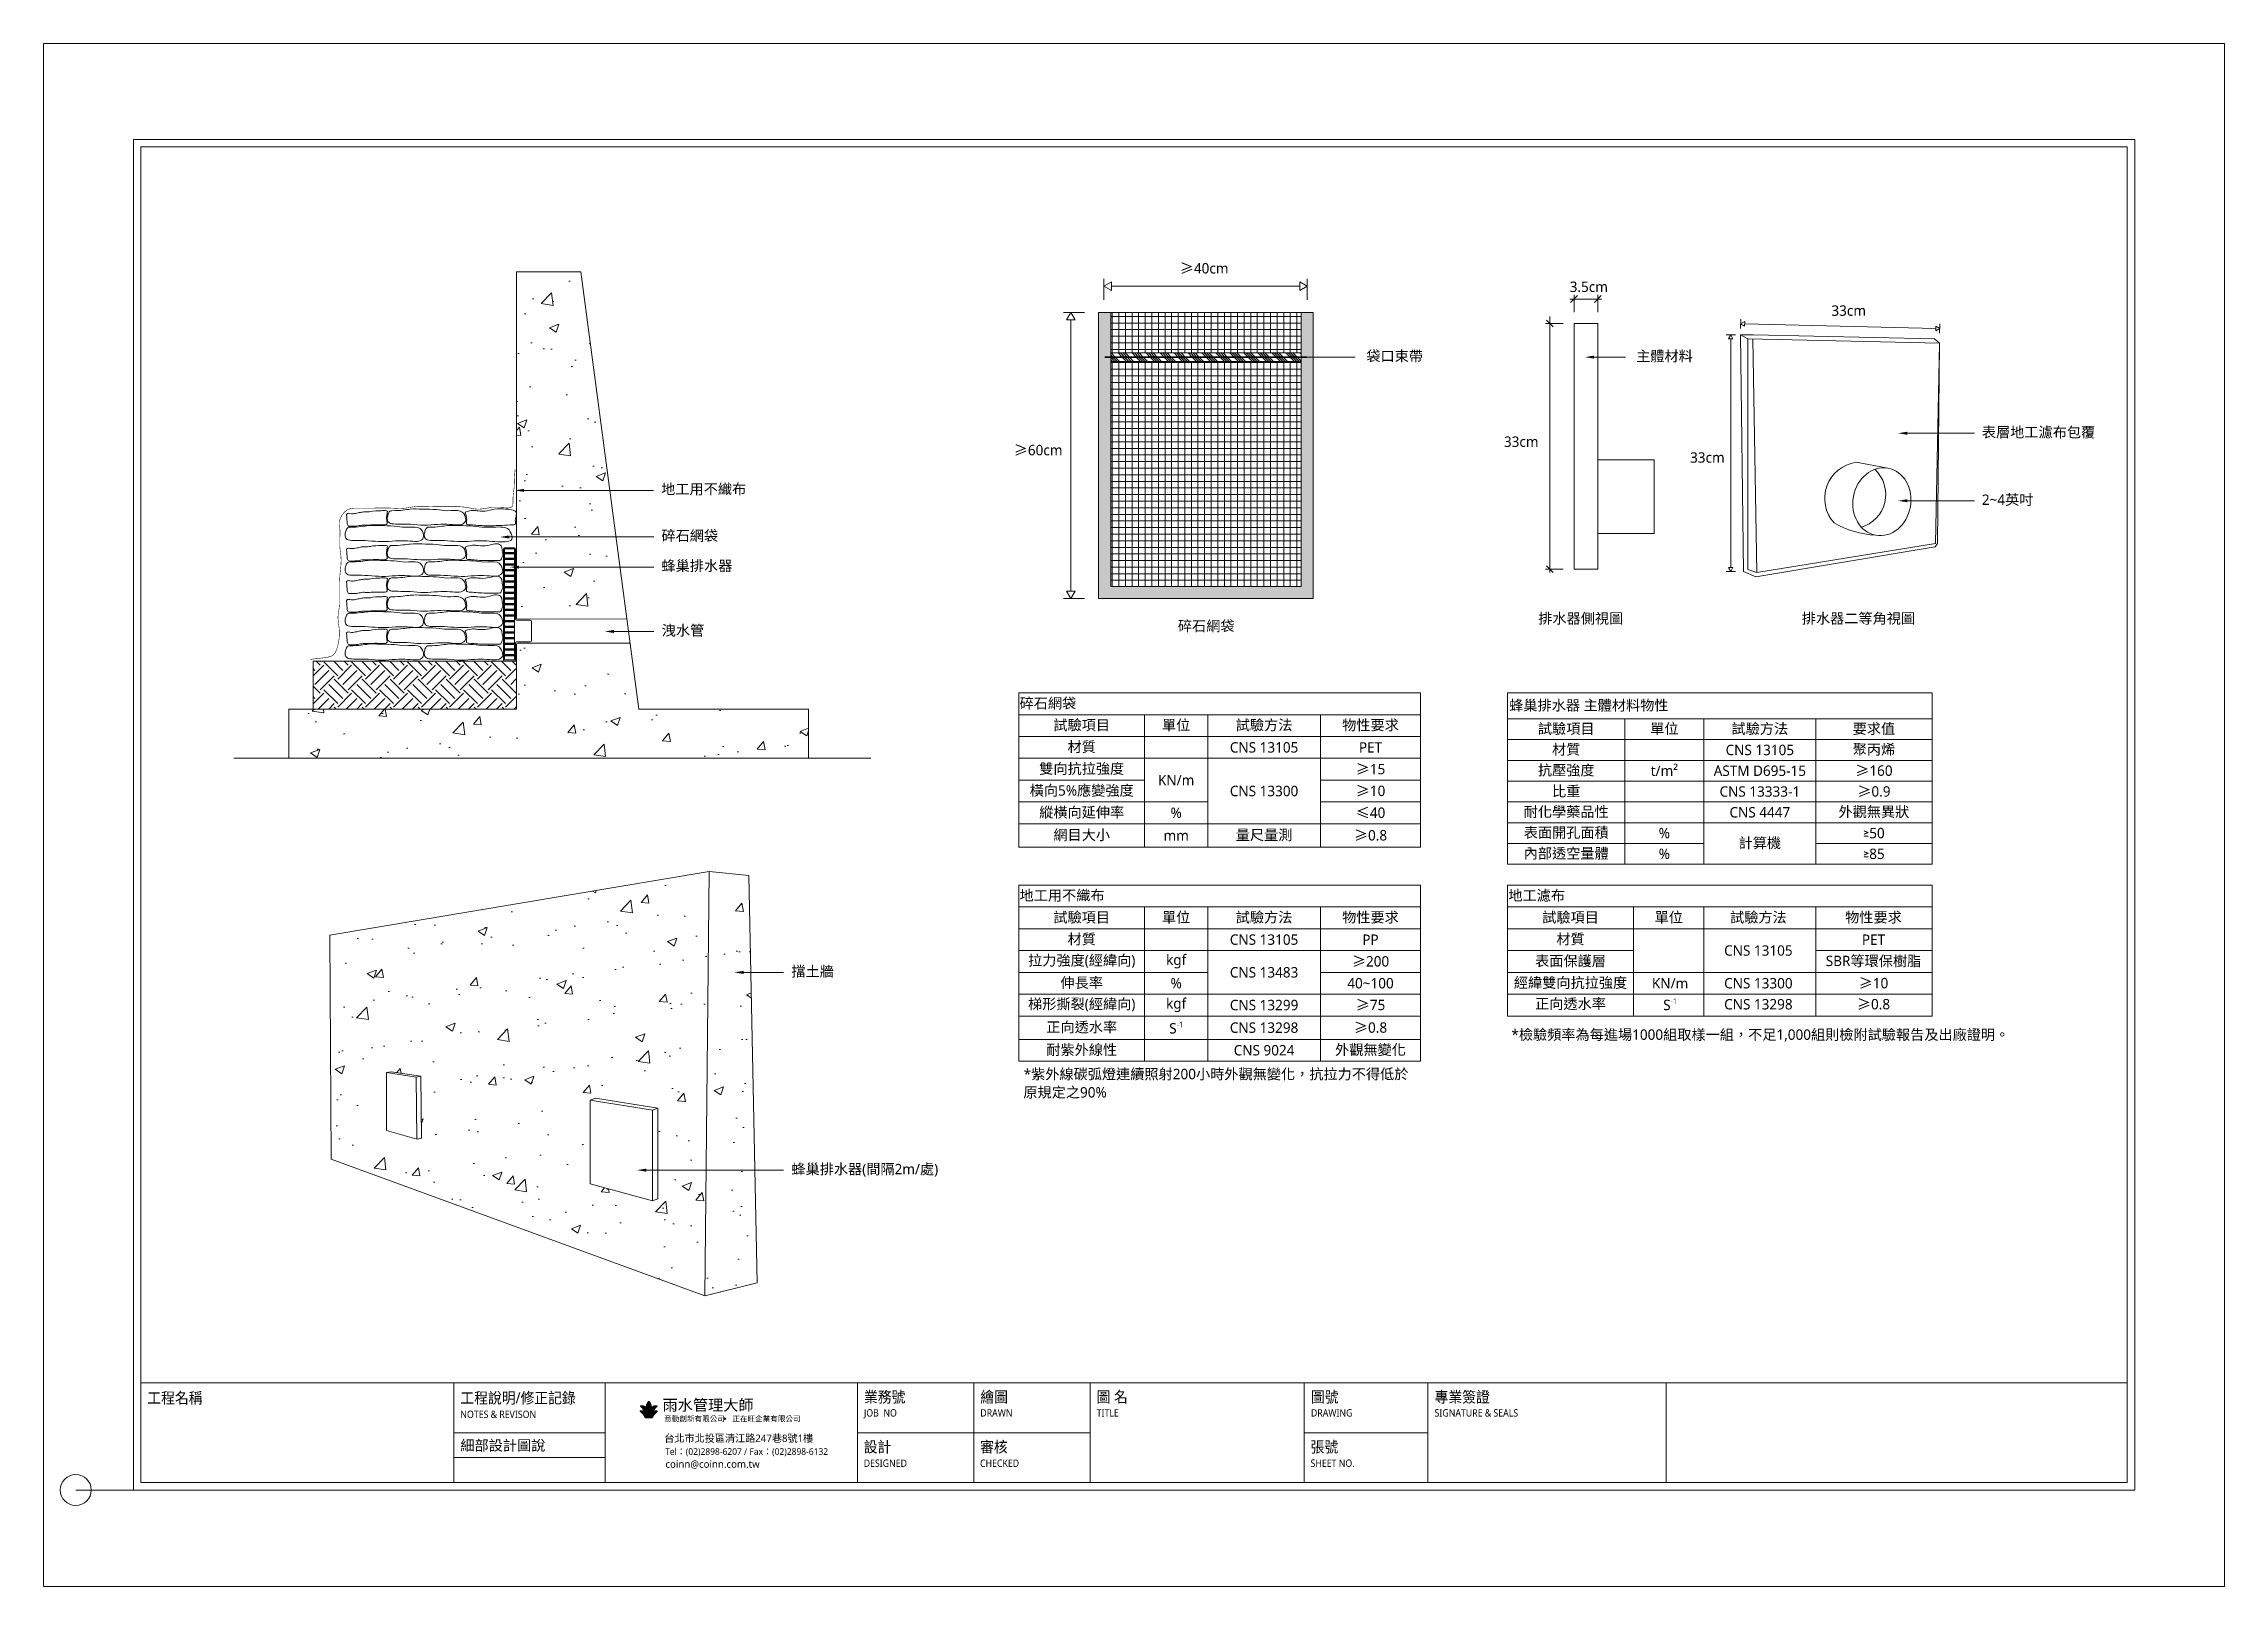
# Model space of a CAD drawing. Header units: millimetres. Extents: x 4229 to 8429, y -1187 to 1783.
import ezdxf
from ezdxf.enums import TextEntityAlignment as Align

# ---------------------------------------------------------------- set-up
doc = ezdxf.new("R2010")
doc.units = ezdxf.units.MM
doc.styles.get("Standard").update_dxf_attribs({"font": 'SimSun.ttf', "height": 18})
doc.styles.add('圖框文字', font='Microsoft JhengHei.ttf')
doc.styles.add('微軟正黑體-20', font='Microsoft JhengHei.ttf', dxfattribs={"height": 20})

msp = doc.modelspace()

# ---------------------------------------------------------------- texts
at = {"lineweight": 5}
for s, height, style, p in [('3.5cm', 20, '微軟正黑體-20', (7168.1, 1304.4)), ('33cm', 20, '微軟正黑體-20', (7041.4, 1006.2)), ('*紫外線碳弧燈連續照射200小時外觀無變化，抗拉力不得低於', 20, '微軟正黑體-20', (6116.5, -211.2)), ('原規定之90%%%', 20, '微軟正黑體-20', (6115.9, -246.4)), ('意動創新有限公司    正在旺企業有限公司', 10.422, '圖框文字', (5424.3, -870, 326.4)), ('台北市北投區清江路247巷8號1樓', 14.283, '圖框文字', (5424.3, -909.6, 326.4)), ('coinn@coinn.com.tw', 14.283, '圖框文字', (5426.5, -959.2, 326.4))]:
    msp.add_text(s, height=height, dxfattribs=dict(at, style=style)).set_placement(p)
at = {"color": 3, "lineweight": 5, "style": '圖框文字', "width": 0.91}
for s, p in [('工程名稱', (4428.7, -824.7, 326.4)), ('工程說明/修正記錄', (5031.6, -824.7, 326.4)), ('業務號', (5808.9, -822.9, 326.4)), ('繪圖', (6033, -822.9, 326.4)), ('圖 名', (6257.1, -822.9, 326.4)), ('圖號', (6669.7, -822.9, 326.4)), ('專業簽證', (6907.9, -822.9, 326.4)), ('設計', (5808.4, -919, 326.4)), ('審核', (6032.5, -919, 326.4)), ('張號', (6669.1, -919, 326.4))]:
    msp.add_text(s, height=21.43, dxfattribs=at).set_placement(p, align=Align.MIDDLE_LEFT)
at = {"color": 4, "lineweight": 5, "style": '圖框文字'}
msp.add_text('雨水管理大師', height=21.43, dxfattribs=at).set_placement((5420.9, -849.1, 326.4))
at = {"lineweight": 5, "style": '圖框文字', "width": 0.91}
for s, height, p in [('NOTES & REVISON', 14.212, (5031.6, -856.3, 326.4)), ('JOB  NO', 14.21, (5808.9, -853.5, 326.4)), ('DRAWN', 14.21, (6033, -853.5, 326.4)), ('TITLE', 14.21, (6257.1, -853.5, 326.4)), ('DRAWING', 14.21, (6669.7, -853.5, 326.4)), ('SIGNATURE & SEALS', 14.212, (6907.9, -853.5, 326.4)), ('DESIGNED', 14.21, (5808.4, -950.4, 326.4)), ('CHECKED', 14.21, (6032.5, -950.4, 326.4)), ('SHEET NO.', 14.21, (6669.1, -950.4, 326.4))]:
    msp.add_text(s, height=height, dxfattribs=at).set_placement(p, align=Align.MIDDLE_LEFT)
at = {"color": 3, "lineweight": 5, "style": '圖框文字'}
msp.add_text('細部設計圖說', height=20, dxfattribs=at).set_placement((5031.6, -916.1, 326.4), align=Align.MIDDLE_LEFT)
at = {"lineweight": 5, "style": '圖框文字', "width": 0.98}
msp.add_text('Tel：(02)2898-6207 / Fax：(02)2898-6132', height=12.739, dxfattribs=at).set_placement((5425.9, -934.3, 326.4))
at = {"lineweight": 5, "char_height": 20, "attachment_point": 1, "style": '微軟正黑體-20'}
for s, width, gutter_width, insert in [('{\\fSimSun|b0|i0|c134|p2;≥}40cm', 95.078, 12.5, (6417.1, 1360)), ('袋口束帶', 104.28, 12.5, (6776.4, 1191)), ('主體材料', 104.28, 12.5, (7296.1, 1191)), ('{\\fSimSun|b0|i0|c134|p2;≥}60cm', 157.295, 12.5, (6097.4, 1010)), ('表層地工濾布包覆', 210, 12.5, (7961.9, 1044.5)), ('地工用不織布', 157.295, 12.5, (5418.4, 935)), ('2~4英吋', 101.672, 12.5, (7961.9, 914.5)), ('碎石網袋', 130.955, 12.5, (5418.9, 845.3)), ('蜂巢排水器', 130.955, 12.5, (5418.9, 787.3)), ('碎石網袋', 157.295, 12.5, (6413.5, 671.5)), ('排水器側視圖', 156.133, 12.5, (7107.6, 686)), ('排水器二等角視圖', 209.019, 12.5, (7615, 686)), ('洩水管', 77.889, 12.5, (5419.4, 662.9)), ('擋土牆', 77.76, 12.5, (5669.1, 6.6)), ('*檢驗頻率為每進場1000組取樣一組，不足1,000組則檢附試驗報告及出廠證明。', 923.57, 12.5, (7055.8, -115.3)), ('\\pxt6;蜂巢排水器(間隔2m/處)', 277.695, 0, (5669.1, -374.2))]:
    msp.add_mtext_dynamic_manual_height_columns(s, width=width, gutter_width=gutter_width, heights=[0], dxfattribs=dict(at, insert=insert))
at = {"lineweight": 5, "char_height": 20, "style": '微軟正黑體-20'}
for s, insert, width, attachment_point in [('33cm', (7672.1, 1268.4), 66.475, 4), ('33cm', (7399.9, 985.6), 66.475, 4), ('碎石網袋', (6108.6, 511.6), 157.295, 4), ('蜂巢排水器 主體材料物性', (7051.6, 507.6), 811.322, 4), ('{\\C256;試驗項目}', (6228.3, 469.6), 239.424, 5), ('單位', (6410.2, 469.6), 118.521, 5), ('試驗方法', (6579.5, 469.6), 213.977, 5), ('物性要求', (6784.5, 469.6), 190.033, 5), ('{\\fMicrosoft JhengHei|b0|i0|c136|p34;試驗項目}', (7161.4, 462.6), 219.522, 5), ('{\\fMicrosoft JhengHei|b0|i0|c136|p34;單位}', (7350.4, 462.6), 146.031, 5), ('{\\fMicrosoft JhengHei|b0|i0|c136|p34;試驗方法}', (7534.3, 462.6), 209.181, 5), ('{\\fMicrosoft JhengHei|b0|i0|c136|p34;要求值}', (7754, 462.6), 217.878, 5), ('材質', (6228.3, 427.6), 239.424, 5), ('CNS 13105', (6579.5, 427.6), 213.977, 5), ('PET', (6784.5, 427.6), 190.033, 5), ('{\\fMicrosoft JhengHei|b0|i0|c136|p34;材質}', (7161.4, 422.6), 219.522, 5), ('CNS 13105', (7534.3, 422.6), 209.181, 5), ('{\\fMicrosoft JhengHei|b0|i0|c136|p34;聚丙烯}', (7754, 422.6), 217.878, 5), ('雙向抗拉強度', (6228.3, 385.6), 239.424, 5), ('{\\fSimSun|b0|i0|c134|p2;≥}15', (6784.5, 385.6), 190.033, 5), ('{\\fMicrosoft JhengHei|b0|i0|c136|p34;抗壓強度}', (7161.4, 382.6), 219.522, 5), ('\\A1;{\\fMicrosoft JhengHei|b0|i0|c136|p34;t/m²}', (7350.4, 382.6), 146.031, 5), ('{\\fMicrosoft JhengHei|b0|i0|c136|p34;ASTM D695-15}', (7534.3, 382.6), 209.181, 5), ('{\\fSimSun|b0|i0|c134|p2;≥}160', (7754, 382.6), 217.878, 5), ('橫向5%應變強度', (6228.3, 343.6), 239.424, 5), ('KN/m', (6410.2, 364.6), 118.521, 5), ('CNS 13300', (6579.5, 343.6), 213.977, 5), ('{\\fSimSun|b0|i0|c134|p2;≥}10', (6784.5, 343.6), 190.033, 5), ('{\\fMicrosoft JhengHei|b0|i0|c136|p34;比重}', (7161.4, 342.6), 219.522, 5), ('{\\fMicrosoft JhengHei|b0|i0|c136|p34;CNS 13333-1}', (7534.3, 342.6), 209.181, 5), ('{\\fSimSun|b0|i0|c134|p2;≥\\fMicrosoft JhengHei|b0|i0|c136|p34;0.9}', (7754, 342.6), 217.878, 5), ('縱橫向延伸率', (6228.3, 301.6), 239.424, 5), ('%', (6410.2, 301.6), 118.521, 5), ('{\\fSimSun|b0|i0|c134|p2;≤}40', (6784.5, 301.6), 190.033, 5), ('{\\fMicrosoft JhengHei|b0|i0|c136|p34;耐化學藥品性}', (7161.4, 302.6), 219.522, 5), ('{\\fMicrosoft JhengHei|b0|i0|c136|p34;CNS 4447}', (7534.3, 302.6), 209.181, 5), ('{\\fMicrosoft JhengHei|b0|i0|c136|p34;外觀無異狀}', (7754, 302.6), 217.878, 5), ('網目大小', (6228.3, 258.1), 239.424, 5), ('\\A1;mm', (6410.2, 258.1), 118.521, 5), ('量尺量測', (6579.5, 258.1), 213.977, 5), ('{\\fMicrosoft JhengHei|b0|i0|c136|p34;表面開孔面積}', (7161.4, 262.6), 219.522, 5), ('{\\fMicrosoft JhengHei|b0|i0|c136|p34;%}', (7350.4, 262.6), 146.031, 5), ('{\\fMicrosoft JhengHei|b0|i0|c136|p34;計算機}', (7534.3, 242.6), 209.181, 5), ('≥50', (7754, 262.6), 217.878, 5), ('{\\fMicrosoft JhengHei|b0|i0|c136|p34;內部透空量體}', (7161.4, 222.6), 219.522, 5), ('%', (7350.4, 222.6), 146.031, 5), ('≥85', (7754, 222.6), 217.878, 5), ('地工用不織布', (6108.6, 141.5), 157.295, 4), ('地工濾布', (7050, 141.5), 770.955, 4), ('{\\C256;試驗項目}', (6228.3, 99.5), 239.424, 5), ('單位', (6410.2, 99.5), 118.521, 5), ('試驗方法', (6579.5, 99.5), 213.977, 5), ('物性要求', (6784.5, 99.5), 190.033, 5), ('{\\C256;試驗項目}', (7169.7, 99.5), 239.424, 5), ('單位', (7358.9, 99.5), 118.521, 5), ('試驗方法', (7531.5, 99.5), 213.977, 5), ('物性要求', (7753.2, 99.5), 190.033, 5), ('材質', (6228.3, 57.5), 239.424, 5), ('CNS 13105', (6579.5, 57.5), 213.977, 5), ('PP', (6784.5, 57.5), 190.033, 5), ('{\\C256;材質}', (7169.7, 57.5), 239.424, 5), ('CNS 13105', (7531.5, 36.5), 213.977, 5), ('{\\C256;PET}', (7753.2, 57.5), 190.033, 5), ('{\\C256;拉力強度(經緯向)}', (6228.3, 15.5), 239.424, 5), ('kgf', (6410.2, 15.5), 118.521, 5), ('CNS 13483', (6579.5, -5.5), 213.977, 5), ('{\\fSimSun|b0|i0|c134|p2;\\C256;≥\\fMicrosoft JhengHei|b0|i0|c136|p34;200}', (6784.5, 15.5), 190.033, 5), ('{\\C256;表面保護層}', (7169.7, 15.5), 239.424, 5), ('{\\C256;SBR等環保樹脂}', (7753.2, 15.5), 190.033, 5), ('{\\C256;伸長率}', (6228.3, -26.5), 239.424, 5), ('{\\C256;40~100}', (6784.5, -26.5), 190.033, 5), ('{\\C256;經緯雙向抗拉強度}', (7169.7, -26.5), 239.424, 5), ('{\\C256;KN/m}', (7361.5, -26.5), 118.521, 5), ('CNS 13300', (7531.5, -26.5), 213.977, 5), ('{\\fSimSun|b0|i0|c134|p2;≥}10', (7753.2, -26.5), 190.033, 5), ('{\\C256;梯形撕裂(經緯向)}', (6228.3, -68.5), 239.424, 5), ('kgf', (6410.2, -68.5), 118.521, 5), ('CNS 13299', (6579.5, -68.5), 213.977, 5), ('{\\fSimSun|b0|i0|c134|p2;\\C256;≥\\fMicrosoft JhengHei|b0|i0|c136|p34;75}', (6784.5, -68.5), 190.033, 5), ('{\\C256;正向透水率}', (7169.7, -67), 239.424, 5), ('\\A1;{\\C256;S\\H0.525x;\\S-1^ ;}', (7361.5, -67), 118.521, 5), ('CNS 13298', (7531.5, -67), 213.977, 5), ('{\\C256;正向透水率}', (6228.3, -112), 239.424, 5), ('\\A1;{\\C256;S\\H0.525x;\\S-1^ ;}', (6410.2, -112), 118.521, 5), ('CNS 13298', (6579.5, -112), 213.977, 5), ('{\\C256;耐紫外線性}', (6228.3, -155.5), 239.424, 5), ('CNS 9024', (6579.5, -155.5), 213.977, 5), ('{\\C256;外觀無變化}', (6784.5, -155.5), 190.033, 5)]:
    msp.add_mtext(s, dxfattribs=dict(at, insert=insert, width=width, attachment_point=attachment_point))
at = {"lineweight": 5, "char_height": 20, "attachment_point": 5}
for s, insert, width in [('{\\fSimSun|b0|i0|c134|p2;≥\\fMicrosoft JhengHei|b0|i0|c136|p34;0.8}', (6784.5, 258.1), 190.033), ('{\\fMicrosoft JhengHei|b0|i0|c136|p34;\\C256;%}', (6410.2, -26.5), 118.521), ('{\\fSimSun|b0|i0|c134|p2;\\C256;≥\\fMicrosoft JhengHei|b0|i0|c136|p34;0.8}', (7753.2, -67), 190.033), ('{\\fSimSun|b0|i0|c134|p2;\\C256;≥\\fMicrosoft JhengHei|b0|i0|c136|p34;0.8}', (6784.5, -112), 190.033)]:
    msp.add_mtext(s, dxfattribs=dict(at, insert=insert, width=width))

# ---------------------------------------------------------------- blocks, each defined once
blk = doc.blocks.new('*U3')
for p, q in [((-9.4, 1), (9.4, 1)), ((-9.4, -1), (9.4, -1))]:
    blk.add_line(p, q)
blk = doc.blocks.new('*U4')
at = {"color": 0, "linetype": 'ByBlock', "lineweight": -2, "transparency": 16777216}
for p in [(0, 0), (0, -10.9), (0, -21.9), (0, -32.8), (0, -43.7), (0, -54.7), (0, -65.6), (0, -76.5), (0, -87.5), (0, -98.4), (0, -109.3), (0, -120.3), (0, -131.2), (0, -142.1), (0, -153.1), (0, -164), (0, -174.9), (0, -185.9), (0, -196.8)]:
    blk.add_blockref('*U3', p, dxfattribs=at)

# ---------------------------------------------------------------- hatches: boundary and pattern name
at = {"lineweight": 5}
h = msp.add_hatch(dxfattribs=at)
h.set_pattern_fill('AR-CONC', color=256)
h.set_pattern_definition([(50, (-303.27, 377.1), (182.1847, -15.939), [19.05, -209.55]), (355, (-303.27, 377.1), (-35.2434, 191.057), [15.24, -167.6406]), (100.4514, (-288.09, 375.77), (146.941, 175.118), [16.19, -178.09]), (46.184, (-303.27, 427.9), (271.079, -42.042), [28.575, -314.325]), (96.6356, (-280.68, 424.4), (237.404, 247.426), [24.285, -267.136]), (351.184, (-303.27, 427.9), (237.404, 247.426), [22.86, -251.46]), (21, (-277.87, 415.2), (151.6144, -102.2652), [19.05, -209.55]), (326, (-277.87, 415.2), (61.802, 184.188), [15.24, -167.64]), (71.4514, (-265.23, 406.68), (213.4164, 81.923), [16.19, -178.09]), (37.5, (-303.27, 377.1), (3.0886, 84.55504), [0, -165.608, 0, -170.18, 0, -168.275]), (7.5, (-303.27, 377.1), (66.8197, 100.1806), [0, -97.028, 0, -161.798, 0, -64.135]), (327.5, (-359.91, 377.1), (135.5906, -5.72874), [0, -63.5, 0, -198.12, 0, -262.89]), (317.5, (-385.31, 377.1), (148.1292, 25.4265), [0, -82.55, 0, -131.572, 0, -186.69])])
h.paths.add_polyline_path([(5263.5, 1343.3), (5140, 1343.3), (5140, 675), (5352.3, 674.6)])
edge = h.paths.add_edge_path()
edge.add_line((5358.5, 628.2), (5142, 628))
edge.add_arc((5142, 625.8), 2.19, 90.0613, 180.0613)
edge.add_line((5139.8, 625.8), (5139.9, 501.3))
edge.add_line((5139.9, 501.3), (4816.4, 501.3))
edge.add_line((4816.4, 501.3), (4701.3, 501.3))
edge.add_line((4701.3, 501.3), (4701.3, 406.8))
edge.add_line((4701.3, 406.8), (5702.3, 406.8))
edge.add_line((5702.3, 406.8), (5702.3, 501.3))
edge.add_line((5702.3, 501.3), (5375.3, 501.3))
edge.add_line((5375.3, 501.3), (5358.5, 628.2))
h = msp.add_hatch(color=256, dxfattribs=at)
h.dxf.hatch_style = 1
h.paths.add_polyline_path([(6284.2, 1265.1), (6260.9, 1265.1), (6260.9, 714.1), (6674.2, 714.1), (6674.2, 1265.1), (6651, 1265.1), (6651, 737.3), (6284.2, 737.3)])
h = msp.add_hatch(dxfattribs=at)
h.set_pattern_fill('EARTH', color=256, scale=6, angle=45)
h.set_pattern_definition([(45, (-303.267, 377.1), (0, 53.88154), [38.1, -38.1]), (45, (-313.37, 387.204), (0, 53.88154), [38.1, -38.1]), (45, (-323.473, 397.306), (0, 53.88154), [38.1, -38.1]), (135, (-323.473, 404.04), (-53.88154, 0), [38.1, -38.1]), (135, (-313.37, 414.144), (-53.88154, 0), [38.1, -38.1]), (135, (-303.267, 424.247), (-53.88154, 0), [38.1, -38.1])])
h.paths.add_polyline_path([(4748, 593.4), (4748, 501.3), (5139.8, 501.3), (5139.8, 593.4)])
h = msp.add_hatch(dxfattribs=at)
h.set_pattern_fill('AR-CONC', color=256)
h.set_pattern_definition([(50, (19.57, 34.13), (182.1847, -15.939), [19.05, -209.55]), (355, (19.57, 34.13), (-35.2434, 191.057), [15.24, -167.6406]), (100.4514, (34.76, 32.8), (146.941, 175.118), [16.19, -178.09]), (46.184, (19.57, 84.93), (271.079, -42.042), [28.575, -314.325]), (96.6356, (42.16, 81.42), (237.404, 247.426), [24.285, -267.136]), (351.184, (19.57, 84.93), (237.404, 247.426), [22.86, -251.46]), (21, (44.97, 72.23), (151.6144, -102.265), [19.05, -209.55]), (326, (44.97, 72.23), (61.802, 184.188), [15.24, -167.64]), (71.4514, (57.61, 63.7), (213.4164, 81.923), [16.19, -178.09]), (37.5, (19.575, 34.13), (3.0886, 84.55504), [0, -165.608, 0, -170.18, 0, -168.275]), (7.5, (19.575, 34.13), (66.8197, 100.1806), [0, -97.028, 0, -161.798, 0, -64.135]), (327.5, (-37.07, 34.13), (135.5906, -5.72874), [0, -63.5, 0, -198.12, 0, -262.89]), (317.5, (-62.47, 34.13), (148.1292, 25.4265), [0, -82.55, 0, -131.572, 0, -186.69])])
h.paths.add_polyline_path([(5510.6, 188.8), (4780.5, 66.3), (4782.8, -365.3), (5502.7, -628.4)])
h.paths.add_polyline_path([(5291.9, -247.9), (5412.2, -267), (5412.2, -441.3), (5401.6, -445), (5281.3, -412.8), (5281.3, -251.6)], flags=16)
h.paths.add_polyline_path([(4955.5, -205.4), (4956.6, -324.7), (4948, -326.4), (4889.5, -309.7), (4889.5, -198.3), (4898.3, -196.8), (4954.9, -205.5)], flags=16)
h.paths.add_polyline_path([(5587.4, 181.2), (5510.6, 188.8), (5502.7, -628.4), (5603.3, -603.3)])
at = {"lineweight": 5, "true_color": 0xf8d731}
h = msp.add_hatch(color=40, dxfattribs=at)
h.dxf.hatch_style = 1
edge = h.paths.add_edge_path()
edge.add_spline(control_points=[(5399.7, -851.1), (5400.6, -850.5), (5401.5, -850), (5402.3, -849.6), (5403.3, -849.2), (5403.7, -849.1), (5403.7, -849), (5403.8, -848.9), (5404.6, -847.7), (5404.9, -847.2), (5405.3, -846.7), (5405.7, -846.1), (5406.1, -845.5), (5406.6, -844.9), (5407, -844.4), (5407.4, -843.9), (5408.2, -843), (5408.5, -842.7), (5408.9, -842.4), (5409.4, -842), (5409.8, -841.5), (5410.1, -841.3), (5410.3, -841), (5410.5, -840.8), (5410.6, -840.6), (5410.6, -840.4), (5410.6, -840.3), (5410.5, -840.2), (5410.3, -840), (5409.9, -839.9), (5409.4, -839.9), (5408.9, -839.8), (5408.5, -839.7), (5407.9, -839.8), (5407.2, -839.8), (5406.6, -839.8), (5405.8, -839.9), (5405.4, -840), (5404.7, -840.2), (5404.1, -840.5), (5403.6, -840.7), (5402.9, -841), (5402.3, -841.4), (5401.7, -841.8), (5401.2, -842.1), (5400.7, -842.5), (5400.2, -843), (5399.8, -843.3), (5399.7, -843.4), (5399.7, -843.4), (5399.7, -843.2), (5399.6, -842.3), (5399.5, -841.5), (5398.8, -838.3), (5398.4, -837.3), (5397.8, -835.8), (5397.3, -834.7), (5396.7, -833.6), (5395.8, -832.4), (5395.2, -831.8), (5394.7, -831.4), (5394.5, -831.3), (5394.3, -831.4), (5394, -831.6), (5393.8, -831.8), (5393.6, -832), (5393.2, -832.4), (5393, -832.7), (5392.7, -833.1), (5392.3, -833.7), (5392, -834.2), (5391.6, -835), (5390.9, -836.5), (5390.2, -838.2), (5390, -839.2), (5389.6, -840.8), (5389.4, -842.2), (5389.3, -843.1), (5389.3, -843.3), (5389.2, -843.3), (5388.2, -842.4), (5387.1, -841.7), (5385.8, -840.9), (5384.4, -840.3), (5382.9, -839.9), (5381.6, -839.7), (5379.8, -839.9), (5378.8, -840), (5378.4, -840.2), (5378.4, -840.3), (5378.4, -840.5), (5378.5, -840.6), (5378.6, -840.9), (5378.8, -841.3), (5379.4, -841.8), (5379.9, -842.2), (5380.5, -842.7), (5381.6, -844), (5382.4, -844.8), (5382.7, -845.2), (5383.1, -845.9), (5383.6, -846.5), (5384.2, -847.4), (5384.6, -848), (5385.2, -848.9), (5385.2, -849), (5385.5, -849.1), (5386.2, -849.4), (5387, -849.8), (5387.7, -850.1), (5388.1, -850.4), (5388.6, -850.7), (5389.1, -851), (5389.3, -851.2), (5389.4, -851.2), (5389.4, -851.1), (5389.4, -850.9), (5389.6, -849.3), (5389.9, -848), (5390.2, -846.9), (5390.7, -845.2), (5390.9, -844.5), (5391.3, -843.5), (5391.7, -842.6), (5391.9, -842.1), (5392.4, -841.2), (5392.9, -840.6), (5393.4, -840.1), (5393.8, -839.8), (5394.2, -839.6), (5394.5, -839.6), (5394.8, -839.6), (5395.3, -839.9), (5395.8, -840.3), (5396.2, -840.8), (5396.6, -841.3), (5397.1, -842.2), (5397.5, -843.1), (5397.9, -844.1), (5398.2, -845), (5398.5, -845.9), (5398.7, -846.5), (5399, -847.5), (5399.2, -848.4), (5399.4, -849.4), (5399.5, -850), (5399.6, -850.8), (5399.7, -851.1), (5399.7, -851.1)], knot_values=[0, 0, 0, 0, 1, 2, 3, 4, 5, 6, 7, 8, 9, 10, 11, 12, 13, 14, 15, 16, 17, 18, 19, 20, 21, 22, 23, 24, 25, 26, 27, 28, 29, 30, 31, 32, 33, 34, 35, 36, 37, 38, 39, 40, 41, 42, 43, 44, 45, 46, 47, 48, 49, 50, 51, 52, 53, 54, 55, 56, 57, 58, 59, 60, 61, 61, 61, 62, 63, 64, 65, 66, 67, 68, 69, 70, 71, 72, 73, 74, 75, 76, 77, 78, 79, 80, 81, 82, 83, 84, 85, 86, 87, 88, 89, 90, 91, 92, 93, 94, 95, 96, 97, 98, 99, 100, 101, 102, 103, 104, 105, 106, 107, 108, 109, 110, 111, 112, 113, 114, 115, 116, 117, 118, 119, 120, 121, 122, 123, 124, 125, 126, 127, 128, 129, 130, 131, 132, 133, 134, 135, 136, 137, 138, 139, 140, 141, 142, 143, 144, 144, 144, 144], degree=3, periodic=0)
edge = h.paths.add_edge_path()
edge.add_spline(control_points=[(5394.5, -862.8), (5397.6, -862.8), (5399.6, -862.8), (5400.4, -862.8), (5400.8, -862.8), (5401.1, -862.6), (5401.3, -862.5), (5401.6, -862.3), (5401.8, -862), (5402.1, -861.3), (5402.7, -860.1), (5403, -859.5), (5403.5, -858.7), (5404.1, -857.9), (5404.7, -857.1), (5405.2, -856.2), (5406, -855.4), (5406.8, -854.5), (5407.9, -853.3), (5408.7, -852.6), (5409.4, -852), (5409.9, -851.5), (5410.4, -851.1), (5410.7, -850.7), (5410.8, -850.5), (5410.9, -850.3), (5410.9, -850.1), (5410.7, -849.9), (5410.5, -849.8), (5410, -849.7), (5409.2, -849.6), (5408, -849.5), (5406.9, -849.6), (5405.7, -849.6), (5404.7, -849.8), (5403.6, -850.2), (5402.9, -850.4), (5401.9, -850.9), (5401.1, -851.4), (5400, -852.1), (5399.1, -852.7), (5398.7, -853.2), (5398.7, -853.2), (5398.5, -852.8), (5398.4, -851.8), (5398, -849.3), (5397.7, -847.9), (5397.3, -846.3), (5396.8, -844.8), (5396.1, -843.1), (5395.4, -841.8), (5395.2, -841.6), (5394.9, -841.2), (5394.7, -841), (5394.5, -841), (5394.3, -841), (5394.1, -841.1), (5393.8, -841.3), (5393.5, -841.7), (5393.2, -842.2), (5392.7, -843.1), (5392.4, -843.8), (5392, -844.6), (5391.6, -845.7), (5391.3, -846.7), (5390.9, -848.1), (5390.7, -849.4), (5390.4, -850.5), (5390.3, -851.7), (5390.2, -852.5), (5390.2, -853.2), (5390.2, -853.2), (5390, -853.1), (5389.7, -852.9), (5388.7, -852.2), (5387.9, -851.5), (5387, -851), (5386.2, -850.6), (5385.2, -850.2), (5384.3, -849.9), (5383.2, -849.7), (5382.4, -849.6), (5381.3, -849.5), (5379.9, -849.6), (5379, -849.7), (5378.4, -849.7), (5378.1, -849.9), (5378, -850.2), (5378, -850.4), (5378.2, -850.7), (5378.6, -851.2), (5379.6, -852.1), (5380.5, -852.9), (5381.5, -853.9), (5382.4, -854.7), (5383.2, -855.7), (5384.1, -856.8), (5385.3, -858.5), (5386, -859.7), (5386.6, -861), (5387.1, -861.9), (5387.3, -862.2), (5387.5, -862.4), (5387.9, -862.6), (5388.6, -862.8), (5389.8, -862.8), (5394.5, -862.8)], knot_values=[0, 0, 0, 0, 1, 2, 3, 4, 5, 6, 7, 8, 9, 10, 11, 12, 13, 14, 15, 16, 17, 18, 19, 20, 21, 22, 23, 24, 25, 26, 27, 28, 29, 30, 31, 32, 33, 34, 35, 36, 37, 38, 39, 40, 41, 42, 43, 44, 45, 46, 47, 48, 49, 50, 51, 52, 53, 54, 55, 56, 57, 58, 59, 60, 61, 62, 63, 64, 65, 66, 67, 68, 69, 70, 71, 72, 73, 74, 75, 76, 77, 78, 79, 80, 81, 82, 83, 84, 85, 86, 87, 88, 89, 90, 91, 92, 93, 94, 95, 96, 97, 98, 99, 100, 101, 102, 103, 104, 104, 104, 104], degree=3, periodic=0)
at = {"lineweight": 5}
h = msp.add_hatch(color=256, dxfattribs=at)
h.dxf.hatch_style = 1
h.paths.add_polyline_path([(5542.8, -864.8, 1), (5539.7, -864.8, 1)])

# ---------------------------------------------------------------- linework, layer by layer
for p, q in [((4229, 1782.5, 163.2), (8429, 1782.5, 163.2)), ((4229, -1187.5, 163.2), (4229, 1782.5, 163.2)), ((8429, 1782.5, 163.2), (8429, -1187.5, 163.2)), ((4416, 1583.7, 163.2), (8241.9, 1583.7, 163.2)), ((4416, -795.5, 163.2), (4416, 1583.7, 163.2)), ((4416, 1583.7, 326.4), (8241.9, 1583.7, 326.4)), ((4416, -795.5, 326.4), (4416, 1583.7, 326.4)), ((8241.9, 1583.7, 326.4), (4416, 1583.7, 326.4)), ((4416, 1583.7, 326.4), (4416, -987.8, 326.4)), ((8241.9, 1583.7, 163.2), (8241.9, -795.5, 163.2)), ((8241.9, 1583.7, 326.4), (8241.9, -795.5, 326.4)), ((8241.9, -987.8, 326.4), (8241.9, 1583.7, 326.4)), ((5140, 1343.3), (5263.5, 1343.3)), ((5140, 675), (5140, 1343.3)), ((5263.5, 1343.3), (5375.3, 501.3)), ((6270.9, 1329.5), (6270.9, 1289.2)), ((6285.4, 1315.6), (6648.1, 1315.6)), ((6662.6, 1329.5), (6662.6, 1289.2)), ((6193.3, 1265.1), (6233.7, 1265.1)), ((6260.9, 1265.1), (6284.2, 1265.1)), ((6260.9, 714.1), (6260.9, 1265.1)), ((6284.2, 737.3), (6284.2, 1265.1)), ((6284.2, 1265.1), (6651, 1265.1)), ((6651, 737.3), (6651, 1265.1)), ((6651, 1265.1), (6674.2, 1265.1)), ((6674.2, 1265.1), (6674.2, 714.1)), ((7168.2, 1290.8), (7229.4, 1290.8)), ((7182.9, 1297.3), (7169.8, 1284.3)), ((7176.4, 1265.3), (7176.4, 1298.9)), ((7216, 1284.3), (7229, 1297.3)), ((7222.5, 1265.3), (7222.5, 1298.9)), ((6207.3, 1250.7), (6207.3, 728.5)), ((7155.3, 1243.9), (7121.7, 1243.9)), ((7123.3, 1250.4), (7136.3, 1237.4)), ((7129.8, 1257), (7129.8, 764.4)), ((7469.3, 1222.2), (7487.2, 1222.2)), ((7497.1, 1234.3), (7497.5, 1252.2)), ((7497.3, 1222.2), (7522, 1222.2)), ((7497.3, 1222.2), (7503, 766.1)), ((7497.3, 1222.2), (7511.3, 1214.2)), ((7505, 1243), (7873.2, 1234.2)), ((7522, 1222.2), (7870.9, 1214.3)), ((7880.6, 1225.1), (7881, 1243)), ((6633.9, 1179), (6755, 1179)), ((7215.2, 1179), (7275.7, 1179)), ((7478.2, 1214.5), (7478.2, 773.7)), ((7511.3, 1214.2), (7880.4, 1206)), ((7511.3, 1214.2), (7511.3, 769.9)), ((7520.7, 1214), (7528.5, 764.6)), ((7870.9, 1214.3), (7880.4, 1206)), ((7872.4, 820.5), (7880.4, 1206)), ((7876.5, 820.1), (7880.4, 1206)), ((7818.4, 1032.4), (7947.6, 1032.4)), ((7222.5, 981), (7330.7, 981)), ((7330.7, 981), (7330.7, 839.5)), ((7719.5, 976.6), (7780.9, 965.3)), ((5154.2, 922.5), (5403.8, 922.5)), ((7818.4, 902.4), (7947.6, 902.4)), ((5114.7, 809.9), (5114.7, 596)), ((5135.6, 812.1), (5116.8, 812.1)), ((5125.7, 832.7), (5404.3, 832.7)), ((5137.8, 809.9), (5137.8, 674.6)), ((7330.7, 839.5), (7222.5, 839.5)), ((7526.5, 756.3), (7872.1, 813.8)), ((7528.5, 764.6), (7872.4, 820.5)), ((5144.7, 774.7), (5404.3, 774.7)), ((7155.3, 771), (7121.7, 771)), ((7136.3, 764.5), (7123.3, 777.5)), ((7469.3, 766.1), (7487.2, 766.1)), ((7503, 766.1), (7526.5, 756.3)), ((7511.3, 769.9), (7528.5, 764.6)), ((6193.3, 714.1), (6233.7, 714.1)), ((6674.2, 714.1), (6260.9, 714.1)), ((6651, 737.3), (6284.2, 737.3)), ((5140, 675), (5352.3, 674.6)), ((5140, 672.4), (5166.2, 672.4)), ((5166.2, 630.7), (5140, 630.7)), ((5168.4, 670.2), (5168.4, 632.9)), ((5327.3, 650.8), (5404.3, 650.8)), ((5116.8, 593.8), (5135.6, 593.8)), ((5137.8, 596), (5137.8, 628.5)), ((5139.9, 501.3), (5139.8, 625.8)), ((5358.5, 628.2), (5142, 628)), ((6107.1, 532.6), (6881, 532.6)), ((6107.1, 532.6), (6107.1, 235.6)), ((6881, 532.6), (6881, 235.6)), ((7048.5, 532.6), (7866.1, 532.6)), ((7048.5, 532.6), (7048.5, 202.6)), ((7866.1, 532.6), (7866.1, 202.6)), ((5139.9, 501.3), (4701.3, 501.3)), ((4701.3, 501.3), (4701.3, 406.8)), ((5375.3, 501.3), (5702.3, 501.3)), ((5702.3, 501.3), (5702.3, 406.8)), ((6107.1, 490.6), (6881, 490.6)), ((6349.5, 490.6), (6349.5, 235.6)), ((6471, 490.6), (6471, 235.6)), ((6688, 490.6), (6688, 235.6)), ((7048.5, 482.6), (7866.1, 482.6)), ((7274.3, 482.6), (7274.3, 202.6)), ((7426.5, 482.6), (7426.5, 202.6)), ((7642, 482.6), (7642, 202.6)), ((6107.1, 448.6), (6881, 448.6)), ((7048.5, 442.6), (7866.1, 442.6)), ((4595.3, 406.8), (5822.4, 406.8)), ((5387.8, 406.8), (5140, 406.8)), ((6107.1, 406.6), (6881, 406.6)), ((6471, 406.6), (6471, 364.6)), ((7048.5, 402.6), (7866.1, 402.6)), ((6107.1, 364.6), (6349.5, 364.6)), ((6688, 364.6), (6881, 364.6)), ((6688, 364.6), (6881, 364.6)), ((7048.5, 362.6), (7866.1, 362.6)), ((6107.1, 322.6), (6471, 322.6)), ((6688, 322.6), (6881, 322.6)), ((7048.5, 322.6), (7866.1, 322.6)), ((6107.1, 280.6), (6881, 280.6)), ((7048.5, 282.6), (7866.1, 282.6)), ((6107.1, 235.6), (6881, 235.6)), ((7048.5, 242.6), (7426.5, 242.6)), ((7642, 242.6), (7866.1, 242.6)), ((5510.6, 188.8), (4780.5, 66.3)), ((5502.7, -628.4), (5510.6, 188.8)), ((5510.6, 188.8), (5587.4, 181.2)), ((5587.4, 181.2), (5603.3, -603.3)), ((7048.5, 202.6), (7866.1, 202.6)), ((6107.1, 162.5), (6881, 162.5)), ((6107.1, 162.5), (6107.1, -176.5)), ((6881, 162.5), (6881, -176.5)), ((7048.5, 162.5), (7866.1, 162.5)), ((7048.5, 162.5), (7048.5, -89.5)), ((7866.1, 162.5), (7866.1, -89.5)), ((6107.1, 120.5), (6881, 120.5)), ((6349.5, 120.5), (6349.5, -176.5)), ((6471, 120.5), (6471, -176.5)), ((6688, 120.5), (6688, -176.5)), ((7048.5, 120.5), (7866.1, 120.5)), ((7290.9, 120.5), (7290.9, -89.5)), ((7426.5, 120.5), (7426.5, -89.5)), ((7642, 120.5), (7642, -89.5)), ((4780.5, 66.3), (4782.8, -365.3)), ((6107.1, 78.5), (6881, 78.5)), ((7048.5, 78.5), (7866.1, 78.5)), ((6107.1, 36.5), (6881, 36.5)), ((7048.5, 36.5), (7290.9, 36.5)), ((7642, 36.5), (7866.1, 36.5)), ((5577, -5.5), (5654.1, -5.5)), ((6107.1, -5.5), (6471, -5.5)), ((6688, -5.5), (6881, -5.5)), ((7048.5, -5.5), (7866.1, -5.5)), ((6107.1, -47.5), (6881, -47.5)), ((7048.5, -47.5), (7866.1, -47.5)), ((6107.1, -89.5), (6881, -89.5)), ((7048.5, -89.5), (7866.1, -89.5)), ((6107.1, -134.5), (6881, -134.5)), ((4889.5, -198.3), (4898.3, -196.8)), ((4946.8, -207.1), (4889.5, -198.3)), ((4889.5, -198.3), (4889.5, -309.7)), ((4955.5, -205.6), (4898.3, -196.8)), ((4955.5, -205.4), (4946.8, -207.1)), ((4948, -326.4), (4946.8, -207.1)), ((4956.6, -324.7), (4955.5, -205.4)), ((6107.1, -176.5), (6881, -176.5)), ((5291.9, -247.9), (5281.3, -251.6)), ((5281.3, -251.6), (5281.3, -412.8)), ((5281.3, -251.6), (5401.6, -270.7)), ((5291.9, -247.9), (5412.2, -267)), ((5401.6, -270.7), (5412.2, -267)), ((5401.6, -445), (5401.6, -270.7)), ((5412.2, -441.3), (5412.2, -267)), ((4889.5, -309.7), (4948, -326.4)), ((4956.6, -324.7), (4948, -326.4)), ((4782.8, -365.3), (5502.7, -628.4)), ((5281.3, -412.8), (5401.6, -445)), ((5389.8, -386.2), (5654.1, -386.2)), ((5401.6, -445), (5412.2, -441.3)), ((5603.3, -603.3), (5502.7, -628.4)), ((8241.9, -795.5, 163.2), (4416, -795.5, 163.2)), ((8241.9, -795.5, 326.4), (4416, -795.5, 326.4)), ((8241.9, -795.5, 326.4), (4416, -795.5, 326.4)), ((5018.9, -795.5, 326.4), (5018.9, -987.8, 326.4)), ((5310.8, -795.5, 326.4), (5310.8, -987.8, 326.4)), ((5796.2, -795.5, 326.4), (5796.2, -987.8, 326.4)), ((6020.3, -795.5, 326.4), (6020.3, -987.8, 326.4)), ((6244.4, -795.5, 326.4), (6244.4, -987.8, 326.4)), ((6656.9, -795.5, 326.4), (6895.2, -795.5, 326.4)), ((6656.9, -795.5, 326.4), (6656.9, -987.8, 326.4)), ((6895.2, -795.5, 326.4), (6895.2, -987.8, 326.4)), ((6895.2, -795.5, 326.4), (6895.2, -987.8, 326.4)), ((7354, -795.5, 326.4), (7354, -987.8, 326.4)), ((5018.9, -891.6, 326.4), (5310.8, -891.6, 326.4)), ((5796.2, -891.6, 326.4), (6244.4, -891.6, 326.4)), ((6656.9, -891.6, 326.4), (6895.2, -891.6, 326.4)), ((5018.9, -939.7, 326.4), (5310.8, -939.7, 326.4)), ((4290.9, -1002, 326.4), (4401.8, -1002, 326.4)), ((4416, -987.8, 326.4), (8241.9, -987.8, 326.4)), ((8429, -1187.5, 163.2), (4229, -1187.5, 163.2))]:
    msp.add_line(p, q, dxfattribs=at)
at = {"color": 4, "lineweight": 5}
for p, q in [((8256.2, 1597.9, 326.4), (4401.8, 1597.9, 326.4)), ((4401.8, 1597.9, 326.4), (4401.8, -1002, 326.4)), ((8256.2, -1002, 326.4), (8256.2, 1597.9, 326.4)), ((4401.8, -1002, 326.4), (8256.2, -1002, 326.4))]:
    msp.add_line(p, q, dxfattribs=at)
at = {"linetype": 'Continuous', "lineweight": 5}
for p, q in [((6287.1, 1187.2), (6287.1, 1265.1)), ((6299.8, 1187.2), (6299.8, 1265.1)), ((6312.5, 1187.2), (6312.5, 1265.1)), ((6325.2, 1187.2), (6325.2, 1265.1)), ((6337.9, 1187.2), (6337.9, 1265.1)), ((6350.6, 1187.2), (6350.6, 1265.1)), ((6363.3, 1187.2), (6363.3, 1265.1)), ((6376, 1187.2), (6376, 1265.1)), ((6388.7, 1187.2), (6388.7, 1265.1)), ((6401.4, 1187.2), (6401.4, 1265.1)), ((6414.1, 1187.2), (6414.1, 1265.1)), ((6426.8, 1187.2), (6426.8, 1265.1)), ((6439.5, 1187.2), (6439.5, 1265.1)), ((6452.2, 1187.2), (6452.2, 1265.1)), ((6464.9, 1187.2), (6464.9, 1265.1)), ((6477.6, 1187.2), (6477.6, 1265.1)), ((6490.3, 1187.2), (6490.3, 1265.1)), ((6503, 1187.2), (6503, 1265.1)), ((6515.7, 1187.2), (6515.7, 1265.1)), ((6528.4, 1187.2), (6528.4, 1265.1)), ((6541.1, 1187.2), (6541.1, 1265.1)), ((6553.8, 1187.2), (6553.8, 1265.1)), ((6566.5, 1187.2), (6566.5, 1265.1)), ((6579.2, 1187.2), (6579.2, 1265.1)), ((6591.9, 1187.2), (6591.9, 1265.1)), ((6604.6, 1187.2), (6604.6, 1265.1)), ((6617.3, 1187.2), (6617.3, 1265.1)), ((6630, 1187.2), (6630, 1265.1)), ((6642.7, 1187.2), (6642.7, 1265.1)), ((6651, 1257.3), (6284.2, 1257.3)), ((6651, 1244.6), (6284.2, 1244.6)), ((6651, 1231.9), (6284.2, 1231.9)), ((6651, 1219.2), (6284.2, 1219.2)), ((6651, 1206.5), (6284.2, 1206.5)), ((6651, 1193.8), (6284.2, 1193.8)), ((6288.5, 1179), (6284.2, 1183.3)), ((6292.2, 1170.8), (6284.2, 1178.8)), ((6293, 1179), (6284.8, 1187.2)), ((6296.7, 1170.8), (6288.5, 1179)), ((6301.2, 1170.8), (6293, 1179)), ((6306.5, 1179), (6298.3, 1187.2)), ((6311, 1179), (6302.8, 1187.2)), ((6314.7, 1170.8), (6306.5, 1179)), ((6315.5, 1179), (6307.3, 1187.2)), ((6319.2, 1170.8), (6311, 1179)), ((6320, 1179), (6311.8, 1187.2)), ((6323.7, 1170.8), (6315.5, 1179)), ((6328.2, 1170.8), (6320, 1179)), ((6333.4, 1179), (6325.2, 1187.2)), ((6337.9, 1179), (6329.7, 1187.2)), ((6341.6, 1170.8), (6333.4, 1179)), ((6342.4, 1179), (6334.2, 1187.2)), ((6346.1, 1170.8), (6337.9, 1179)), ((6346.9, 1179), (6338.7, 1187.2)), ((6350.6, 1170.8), (6342.4, 1179)), ((6355.1, 1170.8), (6346.9, 1179)), ((6360.4, 1179), (6352.2, 1187.2)), ((6364.9, 1179), (6356.7, 1187.2)), ((6368.6, 1170.8), (6360.4, 1179)), ((6369.4, 1179), (6361.2, 1187.2)), ((6373.1, 1170.8), (6364.9, 1179)), ((6373.8, 1179), (6365.7, 1187.2)), ((6377.5, 1170.8), (6369.4, 1179)), ((6382, 1170.8), (6373.8, 1179)), ((6387.3, 1179), (6379.1, 1187.2)), ((6391.8, 1179), (6383.6, 1187.2)), ((6395.5, 1170.8), (6387.3, 1179)), ((6396.3, 1179), (6388.1, 1187.2)), ((6400, 1170.8), (6391.8, 1179)), ((6400.8, 1179), (6392.6, 1187.2)), ((6404.5, 1170.8), (6396.3, 1179)), ((6409, 1170.8), (6400.8, 1179)), ((6414.3, 1179), (6406.1, 1187.2)), ((6418.7, 1179), (6410.6, 1187.2)), ((6422.4, 1170.8), (6414.3, 1179)), ((6423.2, 1179), (6415, 1187.2)), ((6426.9, 1170.8), (6418.7, 1179)), ((6427.7, 1179), (6419.5, 1187.2)), ((6431.4, 1170.8), (6423.2, 1179)), ((6435.9, 1170.8), (6427.7, 1179)), ((6441.2, 1179), (6433, 1187.2)), ((6445.7, 1179), (6437.5, 1187.2)), ((6449.4, 1170.8), (6441.2, 1179)), ((6450.2, 1179), (6442, 1187.2)), ((6453.9, 1170.8), (6445.7, 1179)), ((6454.7, 1179), (6446.5, 1187.2)), ((6458.4, 1170.8), (6450.2, 1179)), ((6462.9, 1170.8), (6454.7, 1179)), ((6468.1, 1179), (6459.9, 1187.2)), ((6472.6, 1179), (6464.4, 1187.2)), ((6476.3, 1170.8), (6468.1, 1179)), ((6477.1, 1179), (6468.9, 1187.2)), ((6480.8, 1170.8), (6472.6, 1179)), ((6481.6, 1179), (6473.4, 1187.2)), ((6485.3, 1170.8), (6477.1, 1179)), ((6489.8, 1170.8), (6481.6, 1179)), ((6495.1, 1179), (6486.9, 1187.2)), ((6499.6, 1179), (6491.4, 1187.2)), ((6503.3, 1170.8), (6495.1, 1179)), ((6504.1, 1179), (6495.9, 1187.2)), ((6507.8, 1170.8), (6499.6, 1179)), ((6508.5, 1179), (6500.4, 1187.2)), ((6512.3, 1170.8), (6504.1, 1179)), ((6516.7, 1170.8), (6508.5, 1179)), ((6522, 1179), (6513.8, 1187.2)), ((6526.5, 1179), (6518.3, 1187.2)), ((6530.2, 1170.8), (6522, 1179)), ((6531, 1179), (6522.8, 1187.2)), ((6534.7, 1170.8), (6526.5, 1179)), ((6535.5, 1179), (6527.3, 1187.2)), ((6539.2, 1170.8), (6531, 1179)), ((6543.7, 1170.8), (6535.5, 1179)), ((6549, 1179), (6540.8, 1187.2)), ((6553.4, 1179), (6545.3, 1187.2)), ((6557.2, 1170.8), (6549, 1179)), ((6557.9, 1179), (6549.7, 1187.2)), ((6561.6, 1170.8), (6553.4, 1179)), ((6562.4, 1179), (6554.2, 1187.2)), ((6566.1, 1170.8), (6557.9, 1179)), ((6570.6, 1170.8), (6562.4, 1179)), ((6575.9, 1179), (6567.7, 1187.2)), ((6580.4, 1179), (6572.2, 1187.2)), ((6584.1, 1170.8), (6575.9, 1179)), ((6584.9, 1179), (6576.7, 1187.2)), ((6588.6, 1170.8), (6580.4, 1179)), ((6589.4, 1179), (6581.2, 1187.2)), ((6593.1, 1170.8), (6584.9, 1179)), ((6597.6, 1170.8), (6589.4, 1179)), ((6602.8, 1179), (6594.6, 1187.2)), ((6607.3, 1179), (6599.1, 1187.2)), ((6611, 1170.8), (6602.8, 1179)), ((6611.8, 1179), (6603.6, 1187.2)), ((6615.5, 1170.8), (6607.3, 1179)), ((6616.3, 1179), (6608.1, 1187.2)), ((6620, 1170.8), (6611.8, 1179)), ((6624.5, 1170.8), (6616.3, 1179)), ((6629.8, 1179), (6621.6, 1187.2)), ((6634.3, 1179), (6626.1, 1187.2)), ((6638, 1170.8), (6629.8, 1179)), ((6638.8, 1179), (6630.6, 1187.2)), ((6642.5, 1170.8), (6634.3, 1179)), ((6643.3, 1179), (6635.1, 1187.2)), ((6647, 1170.8), (6638.8, 1179)), ((6651, 1171.3), (6643.3, 1179)), ((6651, 1184.8), (6648.5, 1187.2)), ((6287.7, 1170.8), (6284.2, 1174.3)), ((6651, 1168.4), (6284.2, 1168.4)), ((6651, 1155.7), (6284.2, 1155.7)), ((6651, 1143), (6284.2, 1143)), ((6287.1, 737.3), (6287.1, 1170.8)), ((6299.8, 737.3), (6299.8, 1170.8)), ((6312.5, 737.3), (6312.5, 1170.8)), ((6325.2, 737.3), (6325.2, 1170.8)), ((6337.9, 737.3), (6337.9, 1170.8)), ((6350.6, 737.3), (6350.6, 1170.8)), ((6363.3, 737.3), (6363.3, 1170.8)), ((6376, 737.3), (6376, 1170.8)), ((6388.7, 737.3), (6388.7, 1170.8)), ((6401.4, 737.3), (6401.4, 1170.8)), ((6414.1, 737.3), (6414.1, 1170.8)), ((6426.8, 737.3), (6426.8, 1170.8)), ((6439.5, 737.3), (6439.5, 1170.8)), ((6452.2, 737.3), (6452.2, 1170.8)), ((6464.9, 737.3), (6464.9, 1170.8)), ((6477.6, 737.3), (6477.6, 1170.8)), ((6490.3, 737.3), (6490.3, 1170.8)), ((6503, 737.3), (6503, 1170.8)), ((6515.7, 737.3), (6515.7, 1170.8)), ((6528.4, 737.3), (6528.4, 1170.8)), ((6541.1, 737.3), (6541.1, 1170.8)), ((6553.8, 737.3), (6553.8, 1170.8)), ((6566.5, 737.3), (6566.5, 1170.8)), ((6579.2, 737.3), (6579.2, 1170.8)), ((6591.9, 737.3), (6591.9, 1170.8)), ((6604.6, 737.3), (6604.6, 1170.8)), ((6617.3, 737.3), (6617.3, 1170.8)), ((6630, 737.3), (6630, 1170.8)), ((6642.7, 737.3), (6642.7, 1170.8)), ((6651, 1130.3), (6284.2, 1130.3)), ((6651, 1117.6), (6284.2, 1117.6)), ((6651, 1104.9), (6284.2, 1104.9)), ((6651, 1092.2), (6284.2, 1092.2)), ((6651, 1079.5), (6284.2, 1079.5)), ((6651, 1066.8), (6284.2, 1066.8)), ((6651, 1054.1), (6284.2, 1054.1)), ((6651, 1041.4), (6284.2, 1041.4)), ((6651, 1028.7), (6284.2, 1028.7)), ((6651, 1016), (6284.2, 1016)), ((6651, 1003.3), (6284.2, 1003.3)), ((6651, 990.6), (6284.2, 990.6)), ((6651, 977.9), (6284.2, 977.9)), ((6651, 965.2), (6284.2, 965.2)), ((6651, 952.5), (6284.2, 952.5)), ((6651, 939.8), (6284.2, 939.8)), ((6651, 927.1), (6284.2, 927.1)), ((6651, 914.4), (6284.2, 914.4)), ((6651, 901.7), (6284.2, 901.7)), ((6651, 889), (6284.2, 889)), ((6651, 876.3), (6284.2, 876.3)), ((6651, 863.6), (6284.2, 863.6)), ((6651, 850.9), (6284.2, 850.9)), ((6651, 838.2), (6284.2, 838.2)), ((6651, 825.5), (6284.2, 825.5)), ((6651, 812.8), (6284.2, 812.8)), ((6651, 800.1), (6284.2, 800.1)), ((6651, 787.4), (6284.2, 787.4)), ((6651, 774.7), (6284.2, 774.7)), ((6651, 762), (6284.2, 762)), ((6651, 749.3), (6284.2, 749.3))]:
    msp.add_line(p, q, dxfattribs=at)
at = {"lineweight": 5}
for points in [[(6285.4, 1324), (6270.9, 1315.6), (6285.4, 1307.2)], [(6648.1, 1307.2), (6662.6, 1315.6), (6648.1, 1324)], [(6215.6, 1250.7), (6207.3, 1265.1), (6198.9, 1250.7)], [(7176.4, 1243.9), (7222.5, 1243.9), (7222.5, 771), (7176.4, 771)], [(7482.6, 1214.5), (7478.2, 1222.2), (7473.8, 1214.5)], [(7505.1, 1247.5), (7497.3, 1243.2), (7504.9, 1238.6)], [(7873.1, 1229.8), (7880.8, 1234), (7873.3, 1238.6)], [(6284.2, 1179), (6651, 1179), (6651, 1187.2), (6284.2, 1187.2)], [(6284.2, 1170.8), (6651, 1170.8), (6651, 1179), (6284.2, 1179)], [(5116.8, 809.9), (5135.6, 809.9), (5135.6, 596), (5116.8, 596)], [(5116.8, 809.9), (5135.6, 809.9), (5135.6, 596), (5116.8, 596)], [(7473.8, 773.7), (7478.2, 766.1), (7482.6, 773.7)], [(6198.9, 728.5), (6207.3, 714.1), (6215.6, 728.5)], [(5139.8, 593.4), (4748, 593.4), (4748, 501.3), (5139.8, 501.3)]]:
    msp.add_lwpolyline(points, close=True, dxfattribs=at)
for points, const_width in [([(6272.6, 1179), (6661.4, 1179)], 3), ([(5137.1, 963), (5137.1, 962.8), (5137.1, 962.6), (5137, 962.3), (5137, 962.1), (5137, 961.8), (5137, 961.6), (5136.9, 961.3), (5136.9, 961.1), (5136.9, 960.9), (5136.9, 960.6), (5136.9, 960.4), (5136.8, 960.2), (5136.8, 959.9), (5136.8, 959.7), (5136.8, 959.5), (5136.8, 959.2), (5136.7, 959), (5136.7, 958.8), (5136.7, 958.6), (5136.7, 958.3), (5136.7, 958.1), (5136.6, 957.9), (5136.6, 957.5), (5136.6, 957), (5136.5, 956.6), (5136.5, 956.2), (5136.5, 955.7), (5136.4, 955.3), (5136.4, 954.9), (5136.4, 954.5), (5136.3, 954.1), (5136.3, 953.7), (5136.3, 953.3), (5136.3, 952.9), (5136.2, 952.5), (5136.2, 952.2), (5136.2, 951.8), (5136.1, 951.4), (5136.1, 951), (5136.1, 950.7), (5136.1, 950.3), (5136, 950), (5136, 949.6), (5136, 949.3), (5136, 948.9), (5136, 948.6), (5135.9, 948.2), (5135.9, 947.9), (5135.9, 947.6), (5135.9, 947.2), (5135.9, 946.9), (5135.8, 946.6), (5135.8, 946.3), (5135.8, 946), (5135.8, 945.7), (5135.8, 945.4), (5135.7, 945.1), (5135.7, 944.8), (5135.7, 944.5), (5135.7, 944.2), (5135.7, 943.9), (5135.7, 943.6), (5135.7, 943.3), (5135.6, 943), (5135.6, 942.8), (5135.6, 942.5), (5135.6, 942.2), (5135.6, 942), (5135.6, 941.7), (5135.6, 941.4), (5135.6, 941.2), (5135.5, 940.9), (5135.5, 940.7), (5135.5, 940.4), (5135.5, 940.2), (5135.5, 939.9), (5135.5, 939.7), (5135.5, 939.5), (5135.5, 939.2), (5135.5, 939), (5135.5, 938.8), (5135.5, 938.5), (5135.4, 938.3), (5135.4, 938.1), (5135.4, 937.9), (5135.4, 937.6), (5135.4, 937.4), (5135.4, 937.2), (5135.4, 937), (5135.4, 936.8), (5135.4, 936.6), (5135.4, 936.4), (5135.4, 936.2), (5135.4, 936), (5135.4, 935.8), (5135.4, 935.6), (5135.4, 935.4), (5135.4, 935.2), (5135.3, 935), (5135.3, 934.8), (5135.3, 934.6), (5135.3, 934.4), (5135.3, 934.3), (5135.3, 934.1), (5135.3, 933.9), (5135.3, 933.7), (5135.3, 933.5), (5135.3, 933.4), (5135.3, 933.2), (5135.3, 933), (5135.3, 932.8), (5135.3, 932.7), (5135.3, 932.5), (5135.3, 932.3), (5135.3, 932.2), (5135.3, 931.8), (5135.2, 931.5), (5135.2, 931.2), (5135.2, 930.9), (5135.2, 930.6), (5135.2, 930.3), (5135.2, 930), (5135.2, 929.7), (5135.2, 929.3), (5135.1, 929), (5135.1, 928.8), (5135.1, 928.5), (5135.1, 928.2), (5135.1, 927.9), (5135, 927.6), (5135, 927.3), (5135, 927), (5135, 926.7), (5134.9, 926.1), (5134.9, 925.5), (5134.8, 925), (5134.7, 924.4), (5134.7, 923.8), (5134.6, 923.2), (5134.5, 922.7), (5134.5, 922.1), (5134.4, 921.5), (5134.2, 920.4), (5134.1, 919.2), (5133.9, 918.1), (5133.9, 917.5), (5133.8, 916.9), (5133.7, 916.4), (5133.6, 915.8), (5133.6, 915.2), (5133.5, 914.6), (5133.4, 914), (5133.4, 913.5), (5133.3, 912.9), (5133.3, 912.6), (5133.3, 912.3), (5133.3, 912), (5133.2, 911.7), (5133.2, 911.4), (5133.2, 911.1), (5133.2, 910.8), (5133.2, 910.5), (5133.1, 910.2), (5133.1, 909.9), (5133.1, 909.6), (5133.1, 909.3), (5133.1, 909), (5133.1, 908.7), (5133.1, 908.4), (5133.1, 908.1), (5133.1, 907.8), (5133.1, 907.5), (5133, 906.8), (5133, 906.2), (5133, 905.6), (5133.1, 905), (5133.1, 904.4), (5133.1, 903.8), (5133.1, 903.1), (5133.1, 902.5), (5133.1, 902.2), (5133.1, 901.9), (5133.1, 901.6), (5133.1, 901.3), (5133.1, 901), (5133.1, 900.7), (5133.1, 900.4), (5133.1, 900.2), (5133.1, 899.9), (5133.1, 899.6), (5133.1, 899.3), (5133.1, 899), (5133, 898.7), (5133, 898.4), (5133, 898.2), (5133, 897.9), (5133, 897.6), (5133, 897.3), (5132.9, 897.1), (5132.9, 896.8), (5132.9, 896.5), (5132.9, 896.3), (5132.8, 896), (5132.8, 895.8), (5132.7, 895.5), (5132.7, 895.3), (5132.7, 895), (5132.6, 894.9), (5132.6, 894.8), (5132.6, 894.7), (5132.6, 894.6), (5132.5, 894.4), (5132.5, 894.3), (5132.5, 894.2), (5132.4, 894.1), (5132.4, 894), (5132.4, 893.9), (5132.4, 893.8), (5132.3, 893.7), (5132.3, 893.6), (5132.2, 893.5), (5132.2, 893.3), (5132.2, 893.2), (5132.1, 893.1), (5132.1, 893), (5132.1, 892.9), (5132, 892.8), (5132, 892.7), (5131.9, 892.6), (5131.9, 892.5), (5131.8, 892.4), (5131.8, 892.4), (5131.7, 892.3), (5131.7, 892.2), (5131.7, 892.1), (5131.6, 892), (5131.5, 891.9), (5131.5, 891.8), (5131.4, 891.7), (5131.4, 891.6), (5131.3, 891.6), (5131.3, 891.5), (5131.2, 891.4), (5131.1, 891.3), (5131.1, 891.2), (5131, 891.2), (5131, 891.1), (5130.9, 891), (5130.8, 890.9), (5130.8, 890.9), (5130.7, 890.8), (5130.6, 890.7), (5130.5, 890.7), (5130.5, 890.6), (5130.4, 890.5), (5130.3, 890.5), (5130.2, 890.4), (5130.2, 890.4), (5130.1, 890.3), (5130, 890.2), (5129.9, 890.2), (5129.8, 890.1), (5129.8, 890.1), (5129.7, 890), (5129.6, 890), (5129.5, 889.9), (5129.4, 889.9), (5129.3, 889.8), (5129.2, 889.8), (5129.1, 889.7), (5129, 889.7), (5128.9, 889.6), (5128.9, 889.6), (5128.8, 889.6), (5128.7, 889.5), (5128.6, 889.5), (5128.5, 889.4), (5128.4, 889.4), (5128.3, 889.4), (5128.2, 889.3), (5128.1, 889.3), (5127.9, 889.3), (5127.8, 889.2), (5127.7, 889.2), (5127.6, 889.2), (5127.5, 889.1), (5127.4, 889.1), (5127.3, 889.1), (5127.2, 889.1), (5127.1, 889), (5127, 889), (5126.8, 889), (5126.7, 889), (5126.6, 888.9), (5126.5, 888.9), (5126.4, 888.9), (5126.2, 888.9), (5126.1, 888.9), (5126, 888.8), (5125.9, 888.8), (5125.8, 888.8), (5125.5, 888.8), (5125.3, 888.8), (5125, 888.7), (5124.7, 888.7), (5124.5, 888.7), (5124.2, 888.7), (5123.9, 888.7), (5123.7, 888.6), (5123.4, 888.6), (5123.1, 888.6), (5122.8, 888.6), (5122.5, 888.6), (5122.2, 888.6), (5121.9, 888.6), (5121.6, 888.6), (5121.3, 888.6), (5121, 888.6), (5120.7, 888.7), (5120.4, 888.7), (5120.1, 888.7), (5119.8, 888.7), (5119.5, 888.7), (5119.2, 888.7), (5118.9, 888.7), (5118.5, 888.8), (5118.2, 888.8), (5117.9, 888.8), (5117.6, 888.8), (5117.2, 888.8), (5116.9, 888.9), (5116.5, 888.9), (5116.2, 888.9), (5115.9, 888.9), (5115.5, 889), (5115.2, 889), (5114.8, 889), (5114.5, 889), (5114.1, 889.1), (5113.8, 889.1), (5113.4, 889.1), (5113.1, 889.1), (5112.7, 889.1), (5112.4, 889.2), (5112, 889.2), (5111.7, 889.2), (5111.3, 889.2), (5110.9, 889.3), (5110.6, 889.3), (5110.2, 889.3), (5109.8, 889.3), (5109.5, 889.3), (5109.1, 889.4), (5108.7, 889.4), (5108.4, 889.4), (5107.6, 889.4), (5106.9, 889.5), (5106.1, 889.5), (5105.4, 889.5), (5104.6, 889.5), (5103.8, 889.6), (5103.1, 889.6), (5102.3, 889.6), (5101.5, 889.6), (5100.8, 889.6), (5100, 889.6), (5099.2, 889.6), (5098.4, 889.6), (5097.7, 889.6), (5097.3, 889.6), (5096.9, 889.6), (5096.5, 889.6), (5096.1, 889.6), (5095.7, 889.5), (5095.3, 889.5), (5094.9, 889.5), (5094.6, 889.5), (5094.2, 889.5), (5093.8, 889.5), (5093.4, 889.4), (5093, 889.4), (5092.6, 889.4), (5092.2, 889.4), (5091.9, 889.3), (5091.5, 889.3), (5091.1, 889.3), (5090.7, 889.3), (5090.3, 889.2), (5089.9, 889.2), (5089.6, 889.2), (5089.2, 889.1), (5088.8, 889.1), (5088.4, 889), (5088, 889), (5087.7, 889), (5087.3, 888.9), (5086.9, 888.9), (5086.5, 888.8), (5086.1, 888.8), (5085.8, 888.7), (5085.4, 888.7), (5084.6, 888.6), (5083.9, 888.4), (5083.2, 888.3), (5082.4, 888.2), (5081.7, 888.1), (5080.9, 888), (5080.2, 887.9), (5079.5, 887.7), (5078.8, 887.6), (5078, 887.5), (5077.3, 887.4), (5076.6, 887.3), (5075.8, 887.2), (5075.1, 887.1), (5074.4, 887), (5074, 886.9), (5073.7, 886.9), (5073.3, 886.8), (5073, 886.8), (5072.6, 886.7), (5072.3, 886.7), (5071.9, 886.7), (5071.5, 886.6), (5071.2, 886.6), (5070.8, 886.6), (5070.5, 886.5), (5070.1, 886.5), (5069.8, 886.5), (5069.4, 886.4), (5069, 886.4), (5068.7, 886.4), (5068.3, 886.4), (5068, 886.4), (5067.6, 886.3), (5067.3, 886.3), (5066.9, 886.3), (5066.6, 886.3), (5066.2, 886.3), (5065.8, 886.3), (5065.5, 886.3), (5065.1, 886.3), (5064.8, 886.3), (5064.4, 886.3), (5064.1, 886.4), (5063.7, 886.4), (5063.4, 886.4), (5063, 886.4), (5062.7, 886.5), (5062.3, 886.5), (5061.9, 886.5), (5061.6, 886.5), (5061.2, 886.6), (5060.9, 886.6), (5060.5, 886.7), (5060.2, 886.7), (5059.8, 886.8), (5059.4, 886.8), (5059.1, 886.9), (5058.7, 886.9), (5058.4, 887), (5058, 887), (5057.6, 887.1), (5057.3, 887.1), (5056.9, 887.2), (5056.6, 887.3), (5056.2, 887.3), (5055.8, 887.4), (5055.5, 887.4), (5055.1, 887.5), (5054.7, 887.6), (5054.4, 887.6), (5054, 887.7), (5053.6, 887.8), (5053.3, 887.9), (5052.9, 887.9), (5052.5, 888), (5052.1, 888.1), (5051.8, 888.2), (5051.4, 888.2), (5051, 888.3), (5050.6, 888.4), (5050.2, 888.5), (5049.9, 888.5), (5049.5, 888.6), (5049.1, 888.7), (5048.7, 888.8), (5048.3, 888.8), (5047.9, 888.9), (5047.5, 889), (5047.1, 889.1), (5046.7, 889.1), (5046.3, 889.2), (5045.9, 889.3), (5045.5, 889.3), (5045.1, 889.4), (5044.7, 889.5), (5044.3, 889.6), (5043.9, 889.6), (5043.5, 889.7), (5043.1, 889.8), (5042.7, 889.8), (5042.3, 889.9), (5041.8, 889.9), (5041.4, 890), (5041, 890.1), (5040.6, 890.1), (5040.1, 890.2), (5039.7, 890.2), (5039.3, 890.3), (5038.8, 890.3), (5038.4, 890.4), (5038, 890.4), (5037.5, 890.5), (5037.1, 890.5), (5036.6, 890.6), (5036.2, 890.6), (5035.7, 890.6), (5035.3, 890.7), (5034.8, 890.7), (5034.4, 890.8), (5033.9, 890.8), (5033.5, 890.8), (5033, 890.9), (5032.5, 890.9), (5032.1, 890.9), (5031.6, 890.9), (5031.1, 891), (5030.7, 891), (5030.2, 891), (5029.7, 891), (5029.3, 891.1), (5028.8, 891.1), (5028.3, 891.1), (5027.9, 891.1), (5027.4, 891.1), (5026.9, 891.1), (5026.4, 891.1), (5025.5, 891.2), (5024.5, 891.2), (5023.6, 891.2), (5022.6, 891.2), (5021.7, 891.2), (5020.7, 891.2), (5019.8, 891.2), (5018.8, 891.2), (5017.9, 891.2), (5016.9, 891.2), (5016, 891.2), (5015, 891.2), (5014.1, 891.2), (5013.2, 891.2), (5012.7, 891.2), (5012.2, 891.2), (5011.8, 891.2), (5011.3, 891.2), (5010.8, 891.2), (5010.4, 891.2), (5009.9, 891.2), (5009.5, 891.2), (5009, 891.2), (5008.6, 891.2), (5008.1, 891.1), (5007.7, 891.1), (5007.2, 891.1), (5006.8, 891.1), (5006.3, 891.1), (5005.9, 891.1), (5005.4, 891.1), (5005, 891.1), (5004.1, 891.1), (5003.2, 891.1), (5002.4, 891.1), (5001.5, 891.1), (5000.6, 891), (4999.8, 891), (4998.9, 891), (4998, 891), (4997.2, 891), (4996.3, 891), (4995.5, 891), (4994.6, 891), (4993.8, 891), (4992.9, 891), (4992, 891), (4991.2, 891), (4990.3, 891), (4989.5, 891), (4988.6, 891), (4987.7, 891), (4986.9, 891), (4986, 891), (4985.6, 891), (4985.1, 891), (4984.7, 891.1), (4984.2, 891.1), (4983.8, 891.1), (4983.3, 891.1), (4982.9, 891.1), (4982.5, 891.1), (4982, 891.1), (4981.6, 891.1), (4981.1, 891.1), (4980.7, 891.2), (4980.2, 891.2), (4979.7, 891.2), (4979.3, 891.2), (4978.8, 891.2), (4978.4, 891.2), (4977.9, 891.3), (4977.4, 891.3), (4977, 891.3), (4976.5, 891.3), (4976, 891.3), (4975.1, 891.4), (4974.2, 891.4), (4973.2, 891.5), (4972.3, 891.5), (4971.3, 891.5), (4970.4, 891.6), (4969.4, 891.6), (4968.5, 891.7), (4967.5, 891.7), (4966.5, 891.7), (4965.6, 891.8), (4964.6, 891.8), (4963.7, 891.8), (4962.7, 891.9), (4961.8, 891.9), (4961.3, 891.9), (4960.8, 891.9), (4960.4, 891.9), (4959.9, 891.9), (4959.4, 891.9), (4958.9, 891.9), (4958.5, 891.9), (4958, 891.9), (4957.5, 891.9), (4957.1, 891.9), (4956.6, 891.9), (4956.1, 891.9), (4955.7, 891.9), (4955.2, 891.9), (4954.8, 891.9), (4954.3, 891.9), (4953.8, 891.9), (4953.4, 891.9), (4952.9, 891.9), (4952.5, 891.9), (4952, 891.8), (4951.6, 891.8), (4951.1, 891.8), (4950.7, 891.8), (4950.3, 891.7), (4949.8, 891.7), (4949.4, 891.7), (4948.9, 891.6), (4948.5, 891.6), (4948.1, 891.6), (4947.7, 891.5), (4947.2, 891.5), (4946.8, 891.5), (4946.4, 891.4), (4946, 891.4), (4945.5, 891.3), (4945.1, 891.3), (4944.7, 891.2), (4944.3, 891.2), (4943.9, 891.1), (4943.5, 891.1), (4943.1, 891), (4942.6, 891), (4942.2, 890.9), (4941.8, 890.8), (4941.4, 890.8), (4941, 890.7), (4940.6, 890.7), (4940.2, 890.6), (4939.8, 890.5), (4939.4, 890.5), (4939, 890.4), (4938.6, 890.3), (4938.3, 890.3), (4937.5, 890.2), (4936.7, 890), (4935.9, 889.9), (4935.1, 889.8), (4934.4, 889.6), (4933.6, 889.5), (4932.8, 889.4), (4932.1, 889.2), (4931.3, 889.1), (4930.6, 889), (4929.8, 888.9), (4929, 888.7), (4928.3, 888.6), (4927.9, 888.6), (4927.5, 888.5), (4927.2, 888.5), (4926.8, 888.4), (4926.4, 888.4), (4926, 888.3), (4925.6, 888.3), (4925.3, 888.2), (4924.9, 888.2), (4924.5, 888.2), (4924.1, 888.1), (4923.7, 888.1), (4923.4, 888), (4923, 888), (4922.6, 888), (4922.2, 887.9), (4921.8, 887.9), (4921.5, 887.9), (4921.1, 887.9), (4920.7, 887.8), (4920.3, 887.8), (4919.9, 887.8), (4919.5, 887.8), (4919.2, 887.8), (4918.8, 887.8), (4918.4, 887.8), (4918, 887.7), (4917.6, 887.7), (4917.2, 887.7), (4916.8, 887.7), (4916.5, 887.7), (4916.1, 887.7), (4915.7, 887.7), (4915.3, 887.7), (4914.5, 887.7), (4913.7, 887.7), (4913, 887.7), (4912.2, 887.7), (4911.4, 887.7), (4910.7, 887.8), (4909.9, 887.8), (4909.1, 887.8), (4908.4, 887.8), (4907.6, 887.9), (4906.8, 887.9), (4906.1, 887.9), (4905.3, 888), (4904.5, 888), (4903.8, 888), (4903, 888.1), (4902.3, 888.1), (4901.5, 888.1), (4900.7, 888.2), (4900, 888.2), (4899.3, 888.2), (4898.5, 888.3), (4897.8, 888.3), (4897, 888.3), (4896.3, 888.4), (4895.6, 888.4), (4894.8, 888.4), (4894.1, 888.4), (4893.4, 888.5), (4892.7, 888.5), (4891.9, 888.5), (4891.2, 888.5), (4890.5, 888.5), (4889.8, 888.5), (4889, 888.5), (4888.3, 888.5), (4887.6, 888.6), (4886.8, 888.6), (4886.1, 888.6), (4885.4, 888.6), (4884.6, 888.6), (4883.9, 888.6), (4883.2, 888.6), (4882.4, 888.6), (4881.6, 888.6), (4881.3, 888.6), (4880.9, 888.6), (4880.5, 888.6), (4880.1, 888.6), (4879.7, 888.6), (4879.4, 888.6), (4879, 888.6), (4878.6, 888.5), (4878.2, 888.5), (4877.8, 888.5), (4877.4, 888.5), (4877, 888.5), (4876.6, 888.5), (4876.2, 888.5), (4875.8, 888.5), (4875.4, 888.5), (4875, 888.5), (4874.6, 888.5), (4874.2, 888.5), (4873.8, 888.5), (4873.4, 888.5), (4873, 888.5), (4872.6, 888.5), (4872.1, 888.5), (4871.7, 888.5), (4871.3, 888.4), (4870.9, 888.4), (4870.5, 888.4), (4870, 888.4), (4869.6, 888.4), (4869.2, 888.4), (4868.8, 888.4), (4867.9, 888.4), (4867, 888.4), (4866.2, 888.4), (4865.3, 888.3), (4864.4, 888.3), (4862.7, 888.3), (4860.9, 888.3), (4860.1, 888.2), (4859.2, 888.2), (4858.3, 888.2), (4857.5, 888.2), (4856.6, 888.2), (4856.2, 888.2), (4855.8, 888.2), (4855.3, 888.2), (4854.9, 888.2), (4854.5, 888.1), (4854.1, 888.1), (4853.7, 888.1), (4853.2, 888.1), (4852.8, 888.1), (4852.4, 888.1), (4852, 888.1), (4851.6, 888.1), (4851.2, 888.1), (4850.8, 888.1), (4850.4, 888.1), (4850, 888.1), (4849.6, 888.1), (4849.2, 888.1), (4848.8, 888.1), (4848.4, 888.1), (4848, 888.1), (4847.6, 888.1), (4847.3, 888.1), (4846.9, 888.1), (4846.5, 888.1), (4846.1, 888.1), (4845.8, 888.1), (4845.4, 888.1), (4845.1, 888.1), (4844.7, 888.1), (4844.3, 888.1), (4844, 888.1), (4843.6, 888.1), (4843.3, 888.1), (4843, 888.1), (4842.6, 888.1), (4842.3, 888.1), (4842, 888.1), (4841.6, 888.2), (4841.3, 888.2), (4841, 888.2), (4840.7, 888.2), (4840.3, 888.2), (4840, 888.2), (4839.7, 888.2), (4839.4, 888.2), (4839.1, 888.2), (4838.8, 888.2), (4838.5, 888.2), (4838.2, 888.2), (4837.9, 888.2), (4837.6, 888.2), (4837.3, 888.2), (4837, 888.3), (4836.7, 888.3), (4836.4, 888.3), (4836.1, 888.3), (4835.9, 888.3), (4835.6, 888.3), (4835.3, 888.3), (4835, 888.3), (4834.7, 888.3), (4834.5, 888.3), (4834.2, 888.3), (4833.9, 888.3), (4833.6, 888.3), (4833.4, 888.3), (4833.1, 888.3), (4832.8, 888.3), (4832.6, 888.3), (4832.3, 888.3), (4832, 888.3), (4831.8, 888.3), (4831.5, 888.3), (4831, 888.3), (4830.5, 888.3), (4830, 888.3), (4829.5, 888.3), (4829, 888.3), (4828.4, 888.2), (4827.9, 888.2), (4827.4, 888.2), (4826.9, 888.2), (4826.4, 888.1), (4825.9, 888.1), (4825.7, 888.1), (4825.4, 888), (4825.2, 888), (4824.9, 888), (4824.7, 888), (4824.4, 887.9), (4824.2, 887.9), (4823.9, 887.9), (4823.7, 887.9), (4823.4, 887.8), (4823.2, 887.8), (4823, 887.7), (4822.7, 887.7), (4822.5, 887.7), (4822.2, 887.6), (4822, 887.6), (4821.7, 887.5), (4821.5, 887.5), (4821.2, 887.4), (4821, 887.4), (4820.7, 887.3), (4820.5, 887.3), (4820.2, 887.2), (4820, 887.2), (4819.7, 887.1), (4819.5, 887), (4819.3, 887), (4819, 886.9), (4818.8, 886.8), (4818.5, 886.7), (4818.3, 886.7), (4818, 886.6), (4817.8, 886.5), (4817.6, 886.4), (4817.3, 886.3), (4817.1, 886.2), (4816.8, 886.2), (4816.6, 886.1), (4816.4, 886), (4816.1, 885.9), (4815.9, 885.8), (4815.6, 885.7), (4815.4, 885.5), (4815.2, 885.4), (4814.9, 885.3), (4814.7, 885.2), (4814.5, 885.1), (4814.2, 885), (4814, 884.8), (4813.8, 884.7), (4813.5, 884.6), (4813.3, 884.4), (4813.1, 884.3), (4812.8, 884.1), (4812.6, 884), (4812.4, 883.8), (4812.1, 883.7), (4811.9, 883.5), (4811.7, 883.4), (4811.4, 883.2), (4811.2, 883), (4811, 882.9), (4810.8, 882.7), (4810.5, 882.5), (4810.3, 882.3), (4810.1, 882.1), (4809.9, 881.9), (4809.6, 881.7), (4809.4, 881.5), (4809.2, 881.3), (4809, 881.1), (4808.8, 880.9), (4808.6, 880.7), (4808.3, 880.5), (4808.1, 880.3), (4807.9, 880), (4807.7, 879.8), (4807.5, 879.6), (4807.3, 879.4), (4807.1, 879.1), (4806.9, 878.9), (4806.7, 878.7), (4806.5, 878.4), (4806.3, 878.2), (4806.1, 877.9), (4805.9, 877.7), (4805.7, 877.4), (4805.5, 877.2), (4805.3, 876.9), (4805.1, 876.7), (4804.9, 876.4), (4804.7, 876.2), (4804.5, 875.9), (4804.3, 875.6), (4804.2, 875.4), (4804, 875.1), (4803.8, 874.8), (4803.6, 874.6), (4803.5, 874.3), (4803.3, 874), (4803.1, 873.8), (4803, 873.5), (4802.8, 873.2), (4802.6, 872.9), (4802.5, 872.7), (4802.3, 872.4), (4802.2, 872.1), (4802, 871.8), (4801.9, 871.6), (4801.7, 871.3), (4801.6, 871), (4801.5, 870.7), (4801.3, 870.4), (4801.2, 870.2), (4801.1, 869.9), (4801, 869.6), (4800.8, 869.3), (4800.7, 869), (4800.6, 868.8), (4800.5, 868.5), (4800.4, 868.2), (4800.3, 867.9), (4800.2, 867.6), (4800.1, 867.4), (4800, 867.1), (4799.9, 866.8), (4799.8, 866.5), (4799.7, 866.3), (4799.7, 866), (4799.6, 865.7), (4799.5, 865.4), (4799.5, 865.2), (4799.4, 864.9), (4799.3, 864.6), (4799.3, 864.4), (4799.2, 864.1), (4799.2, 863.8), (4799.1, 863.6), (4799.1, 863.3), (4799.1, 863), (4799, 862.8), (4799, 862.5), (4799, 862.2), (4798.9, 862), (4798.9, 861.7), (4798.9, 861.5), (4798.9, 861.2), (4798.8, 860.9), (4798.8, 860.7), (4798.8, 860.4), (4798.8, 860.2), (4798.8, 859.9), (4798.8, 859.7), (4798.8, 859.4), (4798.8, 859.1), (4798.8, 858.9), (4798.8, 858.6), (4798.8, 858.4), (4798.8, 858.1), (4798.8, 857.9), (4798.8, 857.6), (4798.8, 857.4), (4798.9, 857.1), (4798.9, 856.8), (4798.9, 856.6), (4798.9, 856.3), (4798.9, 855.8), (4799, 855.3), (4799, 854.8), (4799.1, 854.3), (4799.1, 853.8), (4799.2, 853.3), (4799.2, 852.8), (4799.3, 852.3), (4799.3, 851.8), (4799.4, 851.2), (4799.4, 850.7), (4799.5, 850.2), (4799.5, 849.7), (4799.6, 849.2), (4799.6, 848.6), (4799.6, 848.1), (4799.7, 847.6), (4799.7, 847.1), (4799.7, 846.5), (4799.7, 846), (4799.8, 845.4), (4799.8, 844.9), (4799.8, 844.4), (4799.8, 843.8), (4799.8, 843.3), (4799.8, 842.7), (4799.8, 842.2), (4799.8, 841.6), (4799.8, 841), (4799.8, 840.5), (4799.8, 839.9), (4799.8, 839.3), (4799.8, 838.8), (4799.8, 838.2), (4799.8, 837.6), (4799.7, 837), (4799.7, 836.5), (4799.7, 835.9), (4799.7, 835.3), (4799.7, 834.7), (4799.7, 834.1), (4799.6, 833.5), (4799.6, 832.9), (4799.6, 832.4), (4799.6, 831.8), (4799.6, 831.2), (4799.6, 830.6), (4799.5, 830), (4799.5, 829.3), (4799.5, 828.7), (4799.5, 828.1), (4799.5, 827.5), (4799.5, 826.9), (4799.4, 826.3), (4799.4, 825.7), (4799.4, 825.1), (4799.4, 824.4), (4799.4, 823.8), (4799.4, 823.2), (4799.4, 822.6), (4799.4, 821.9), (4799.4, 821.3), (4799.4, 820.7), (4799.4, 820.1), (4799.4, 819.4), (4799.4, 818.8), (4799.4, 818.2), (4799.5, 817.5), (4799.5, 816.9), (4799.5, 816.3), (4799.5, 815.6), (4799.5, 815), (4799.6, 814.4), (4799.6, 813.7), (4799.6, 813.1), (4799.7, 812.4), (4799.7, 811.8), (4799.8, 811.2), (4799.8, 810.5), (4799.9, 809.9), (4799.9, 809.3), (4800, 808.6), (4800.1, 808), (4800.2, 807.3), (4800.2, 806.7), (4800.3, 806.1), (4800.4, 805.4), (4800.5, 804.8), (4800.5, 804.1), (4800.6, 803.5), (4800.7, 802.8), (4800.8, 802.2), (4800.9, 801.5), (4801, 800.9), (4801.1, 800.2), (4801.1, 799.6), (4801.2, 798.9), (4801.3, 798.2), (4801.4, 797.5), (4801.4, 797.2), (4801.5, 796.9), (4801.5, 796.5), (4801.5, 796.2), (4801.6, 795.8), (4801.6, 795.5), (4801.6, 795.2), (4801.7, 794.8), (4801.7, 794.5), (4801.7, 794.1), (4801.7, 793.8), (4801.8, 793.4), (4801.8, 793.1), (4801.8, 792.7), (4801.8, 792.4), (4801.9, 792), (4801.9, 791.6), (4801.9, 791.3), (4801.9, 790.9), (4801.9, 790.6), (4801.9, 790.2), (4802, 789.8), (4802, 789.5), (4802, 789.1), (4802, 788.7), (4802, 788.4), (4802, 788), (4802, 787.6), (4802, 787.2), (4802, 786.9), (4802, 786.5), (4802, 786.1), (4802, 785.7), (4802, 785.3), (4802, 784.9), (4801.9, 784.5), (4801.9, 784.2), (4801.9, 783.8), (4801.9, 783.4), (4801.9, 783), (4801.8, 782.6), (4801.8, 782.2), (4801.8, 781.8), (4801.8, 781.4), (4801.7, 781), (4801.7, 780.6), (4801.7, 780.2), (4801.6, 779.7), (4801.6, 779.3), (4801.6, 778.9), (4801.5, 778.5), (4801.5, 778.1), (4801.5, 777.7), (4801.4, 777.3), (4801.4, 776.8), (4801.4, 776.4), (4801.3, 776), (4801.3, 775.6), (4801.2, 775.1), (4801.2, 774.7), (4801.1, 774.3), (4801.1, 773.8), (4801.1, 773.4), (4801, 773), (4801, 772.5), (4800.9, 772.1), (4800.9, 771.7), (4800.8, 771.2), (4800.8, 770.8), (4800.7, 770.3), (4800.7, 769.9), (4800.6, 769.4), (4800.6, 769), (4800.5, 768.5), (4800.5, 768.1), (4800.4, 767.6), (4800.4, 767.2), (4800.3, 766.7), (4800.3, 766.3), (4800.3, 765.8), (4800.2, 765.3), (4800.2, 764.9), (4800.1, 764.4), (4800.1, 764), (4800, 763.5), (4800, 763), (4799.9, 762.5), (4799.9, 762.1), (4799.8, 761.6), (4799.8, 761.1), (4799.8, 760.7), (4799.7, 760.2), (4799.7, 759.7), (4799.6, 759.2), (4799.6, 758.7), (4799.6, 758.3), (4799.5, 757.8), (4799.5, 757.3), (4799.5, 756.8), (4799.4, 756.3), (4799.4, 755.8), (4799.4, 755.4), (4799.3, 754.9), (4799.3, 754.4), (4799.3, 753.9), (4799.2, 753.4), (4799.2, 752.4), (4799.1, 751.4), (4799.1, 750.4), (4799.1, 749.4), (4799, 748.4), (4799, 747.4), (4798.9, 746.4), (4798.9, 745.4), (4798.9, 744.4), (4798.9, 743.4), (4798.8, 742.4), (4798.8, 741.4), (4798.8, 740.4), (4798.8, 739.4), (4798.8, 738.4), (4798.8, 737.4), (4798.8, 736.4), (4798.7, 735.4), (4798.7, 734.4), (4798.7, 733.5), (4798.7, 732.5), (4798.7, 731.5), (4798.7, 730.5), (4798.7, 730), (4798.7, 729.5), (4798.7, 729.1), (4798.8, 728.6), (4798.8, 728.1), (4798.8, 727.6), (4798.8, 727.1), (4798.8, 726.7), (4798.8, 726.2), (4798.8, 725.7), (4798.8, 725.2), (4798.8, 724.8), (4798.8, 724.3), (4798.8, 723.8), (4798.8, 723.4), (4798.8, 722.9), (4798.8, 722.4), (4798.8, 722), (4798.8, 721.5), (4798.8, 721.1), (4798.8, 720.6), (4798.8, 720.1), (4798.8, 719.7), (4798.8, 719.2), (4798.9, 718.8), (4798.9, 718.3), (4798.9, 717.9), (4798.9, 717.4), (4798.9, 717), (4798.9, 716.6), (4798.9, 716.1), (4798.9, 715.7), (4798.9, 715.2), (4798.9, 714.8), (4798.9, 714.4), (4798.9, 713.9), (4798.9, 713.5), (4798.9, 713.1), (4798.9, 712.7), (4798.9, 712.2), (4798.9, 711.8), (4798.9, 711.4), (4798.9, 711), (4798.9, 710.6), (4798.9, 710.1), (4798.9, 709.7), (4798.9, 709.3), (4798.9, 708.9), (4798.9, 708.5), (4798.9, 708.1), (4798.9, 707.7), (4798.9, 707.3), (4798.9, 706.9), (4798.9, 706.5), (4798.8, 706.1), (4798.8, 705.7), (4798.8, 705.3), (4798.8, 704.9), (4798.8, 704.6), (4798.8, 704.2), (4798.8, 703.8), (4798.8, 703.4), (4798.7, 703), (4798.7, 702.7), (4798.7, 702.3), (4798.7, 701.9), (4798.7, 701.5), (4798.6, 701.2), (4798.6, 700.8), (4798.6, 700.5), (4798.6, 700.1), (4798.5, 699.7), (4798.5, 699.4), (4798.5, 699), (4798.4, 698.7), (4798.4, 698.3), (4798.4, 698), (4798.3, 697.6), (4798.3, 697.3), (4798.3, 697), (4798.2, 696.6), (4798.2, 696.3), (4798.2, 695.9), (4798.1, 695.6), (4798.1, 695.3), (4798, 695), (4798, 694.6), (4797.9, 694.3), (4797.9, 694), (4797.8, 693.7), (4797.8, 693.3), (4797.7, 693), (4797.6, 692.4), (4797.6, 691.7), (4797.5, 691.1), (4797.4, 690.5), (4797.3, 689.9), (4797.2, 689.2), (4797.1, 688.6), (4797, 688), (4796.9, 687.4), (4796.8, 686.7), (4796.7, 686.1), (4796.6, 685.5), (4796.5, 684.9), (4796.5, 684.6), (4796.5, 684.3), (4796.4, 683.9), (4796.4, 683.6), (4796.4, 683.3), (4796.3, 683), (4796.3, 682.7), (4796.3, 682.4), (4796.2, 682), (4796.2, 681.7), (4796.2, 681.4), (4796.2, 681.1), (4796.2, 680.7), (4796.1, 680.4), (4796.1, 680.1), (4796.1, 679.8), (4796.1, 679.4), (4796.1, 679.1), (4796.1, 678.8), (4796.1, 678.4), (4796.1, 678.1), (4796.1, 677.7), (4796.1, 677.4), (4796.1, 677.1), (4796.1, 676.7), (4796.1, 676.4), (4796.1, 676), (4796.1, 675.7), (4796.1, 675.3), (4796.1, 674.9), (4796.2, 674.6), (4796.2, 674.2), (4796.2, 673.9), (4796.2, 673.5), (4796.3, 673.1), (4796.3, 672.8), (4796.3, 672.4), (4796.4, 672), (4796.4, 671.6), (4796.4, 671.3), (4796.5, 670.9), (4796.5, 670.5), (4796.5, 670.1), (4796.6, 669.8), (4796.6, 669.4), (4796.7, 669), (4796.7, 668.6), (4796.8, 668.2), (4796.8, 667.8), (4796.9, 667.4), (4796.9, 667.1), (4796.9, 666.7), (4797, 665.9), (4797.1, 665.1), (4797.2, 664.3), (4797.3, 663.5), (4797.4, 662.7), (4797.5, 661.9), (4797.6, 661.1), (4797.7, 660.3), (4797.8, 659.5), (4797.9, 658.7), (4798, 657.8), (4798.1, 657), (4798.2, 656.2), (4798.2, 655.8), (4798.3, 655.4), (4798.3, 655), (4798.3, 654.6), (4798.4, 654.2), (4798.4, 653.8), (4798.4, 653.4), (4798.4, 653), (4798.5, 652.6), (4798.5, 652.1), (4798.5, 651.7), (4798.5, 651.3), (4798.6, 650.9), (4798.6, 650.5), (4798.6, 650.1), (4798.6, 649.7), (4798.6, 649.3), (4798.6, 648.9), (4798.6, 648.5), (4798.6, 648.1), (4798.6, 647.7), (4798.6, 647.3), (4798.6, 646.9), (4798.6, 646.5), (4798.6, 646.1), (4798.6, 645.7), (4798.6, 645.3), (4798.6, 644.9), (4798.6, 644.5), (4798.6, 644.1), (4798.6, 643.7), (4798.5, 643.3), (4798.5, 642.9), (4798.5, 642.5), (4798.5, 642.1), (4798.4, 641.7), (4798.4, 641.3), (4798.4, 640.9), (4798.4, 640.5), (4798.3, 640.1), (4798.3, 639.8), (4798.3, 639.4), (4798.2, 639), (4798.2, 638.6), (4798.1, 638.2), (4798.1, 637.8), (4798.1, 637.4), (4798, 637), (4798, 636.6), (4797.9, 636.3), (4797.9, 635.9), (4797.8, 635.5), (4797.8, 635.1), (4797.7, 634.7), (4797.7, 634.3), (4797.6, 634), (4797.6, 633.6), (4797.5, 633.2), (4797.4, 632.8), (4797.4, 632.4), (4797.3, 632.1), (4797.3, 631.7), (4797.2, 631.3), (4797.1, 630.9), (4797.1, 630.6), (4797, 630.2), (4796.9, 629.8), (4796.9, 629.5), (4796.8, 629.1), (4796.7, 628.7), (4796.6, 628.4), (4796.6, 628), (4796.5, 627.6), (4796.4, 627.3), (4796.3, 626.9), (4796.3, 626.5), (4796.2, 626.2), (4796.1, 625.8), (4796, 625.5), (4795.9, 625.1), (4795.8, 624.7), (4795.8, 624.4), (4795.7, 624), (4795.6, 623.7), (4795.5, 623.3), (4795.4, 623), (4795.3, 622.6), (4795.2, 622.3), (4795.1, 621.9), (4795, 621.6), (4794.9, 621.2), (4794.9, 620.9), (4794.8, 620.6), (4794.7, 620.2), (4794.6, 619.9), (4794.5, 619.6), (4794.4, 619.2), (4794.2, 618.9), (4794.1, 618.6), (4794, 618.2), (4793.9, 617.9), (4793.8, 617.6), (4793.7, 617.3), (4793.6, 617), (4793.5, 616.7), (4793.4, 616.3), (4793.3, 616), (4793.1, 615.7), (4793, 615.4), (4792.9, 615.1), (4792.8, 614.8), (4792.6, 614.5), (4792.5, 614.2), (4792.4, 613.9), (4792.3, 613.6), (4792.1, 613.4), (4792, 613.1), (4791.9, 612.8), (4791.7, 612.5), (4791.6, 612.2), (4791.5, 612), (4791.3, 611.7), (4791.2, 611.4), (4791, 611.2), (4790.9, 610.9), (4790.8, 610.7), (4790.6, 610.4), (4790.5, 610.2), (4790.3, 609.9), (4790.2, 609.7), (4790, 609.4), (4789.8, 609.2), (4789.7, 609), (4789.5, 608.7), (4789.4, 608.5), (4789.2, 608.3), (4789, 608.1), (4788.9, 607.9), (4788.7, 607.7), (4788.5, 607.5), (4788.3, 607.3), (4788.2, 607.1), (4788, 606.9), (4787.8, 606.7), (4787.6, 606.5), (4787.5, 606.3), (4787.3, 606.2), (4787.1, 606), (4786.9, 605.8), (4786.7, 605.6), (4786.5, 605.5), (4786.3, 605.3), (4786.1, 605.2), (4785.9, 605), (4785.7, 604.9), (4785.5, 604.7), (4785.3, 604.6), (4785.1, 604.5), (4784.9, 604.3), (4784.7, 604.2), (4784.5, 604.1), (4784.3, 604), (4784, 603.8), (4783.8, 603.7), (4783.6, 603.6), (4783.4, 603.5), (4783.2, 603.4), (4782.9, 603.3), (4782.7, 603.2), (4782.5, 603.1), (4782.2, 603), (4782, 602.9), (4781.8, 602.8), (4781.5, 602.7), (4781.3, 602.6), (4781.1, 602.6), (4780.8, 602.5), (4780.6, 602.4), (4780.3, 602.3), (4780.1, 602.2), (4779.8, 602.2), (4779.6, 602.1), (4779.3, 602), (4779.1, 601.9), (4778.8, 601.9), (4778.6, 601.8), (4778.3, 601.8), (4778.1, 601.7), (4777.8, 601.6), (4777.5, 601.6), (4777.3, 601.5), (4777, 601.5), (4776.7, 601.4), (4776.5, 601.3), (4776.2, 601.3), (4775.9, 601.2), (4775.6, 601.2), (4775.4, 601.1), (4775.1, 601.1), (4774.8, 601), (4774.5, 601), (4774.2, 600.9), (4773.9, 600.9), (4773.7, 600.9), (4773.4, 600.8), (4773.1, 600.8), (4772.8, 600.7), (4772.5, 600.7), (4772.2, 600.6), (4771.9, 600.6), (4771.6, 600.5), (4771.3, 600.5), (4771, 600.5), (4770.7, 600.4), (4770.1, 600.3), (4769.5, 600.2), (4768.9, 600.2), (4768.3, 600.1), (4767.6, 600), (4767, 599.9), (4765.8, 599.7), (4764.5, 599.6), (4763.9, 599.5), (4763.3, 599.4), (4762.7, 599.4), (4762.1, 599.3), (4761.4, 599.2), (4760.8, 599.1), (4760.5, 599.1), (4760.2, 599.1), (4759.9, 599), (4759.6, 599), (4759.3, 599), (4759, 598.9), (4758.8, 598.9), (4758.5, 598.9), (4758.2, 598.8), (4757.9, 598.8), (4757.6, 598.8), (4757.3, 598.7), (4757, 598.7), (4756.8, 598.7), (4756.5, 598.6), (4756.2, 598.6), (4755.9, 598.6), (4755.7, 598.6), (4755.4, 598.5), (4755.1, 598.5), (4754.9, 598.5), (4754.6, 598.4), (4754.4, 598.4), (4754.1, 598.4), (4753.9, 598.4), (4753.6, 598.3), (4753.4, 598.3), (4753.1, 598.3), (4752.9, 598.3), (4752.6, 598.2), (4752.4, 598.2), (4752.2, 598.2), (4752, 598.2), (4751.7, 598.2), (4751.5, 598.1), (4751.3, 598.1), (4751.1, 598.1), (4750.9, 598.1), (4750.7, 598.1), (4750.5, 598), (4750.3, 598), (4750.1, 598), (4749.9, 598), (4749.7, 598), (4749.5, 597.9), (4749.3, 597.9), (4749.2, 597.9), (4749, 597.9), (4748.8, 597.9), (4748.6, 597.8), (4748.5, 597.8), (4748.3, 597.8), (4748.1, 597.8), (4748, 597.8), (4747.8, 597.8), (4747.7, 597.7), (4747.5, 597.7), (4747.4, 597.7), (4747.2, 597.7), (4747.1, 597.7), (4746.9, 597.6), (4746.8, 597.6), (4746.7, 597.6), (4746.5, 597.6), (4746.4, 597.5), (4746.3, 597.5), (4746.1, 597.5), (4746, 597.5), (4745.9, 597.4), (4745.7, 597.4), (4745.6, 597.4), (4745.5, 597.4), (4745.4, 597.3), (4745.3, 597.3), (4745.2, 597.3), (4745.1, 597.2), (4744.9, 597.2), (4744.8, 597.2), (4744.7, 597.2), (4744.6, 597.1), (4744.5, 597.1), (4744.4, 597), (4744.3, 597), (4744.2, 597), (4744.1, 596.9), (4744, 596.9), (4744, 596.9), (4743.9, 596.8), (4743.8, 596.8), (4743.7, 596.7), (4743.6, 596.7), (4743.5, 596.6), (4743.4, 596.6), (4743.3, 596.5), (4743.3, 596.5), (4743.2, 596.4)], 1)]:
    msp.add_lwpolyline(points, dxfattribs=dict(at, const_width=const_width))
msp.add_lwpolyline([(7872.1, 813.8), (7876.5, 820.1)], dxfattribs=at)
for centre, radius in [((5541.2, -864.8, 163.2), 1.56), ((4290.9, -1002, 326.4), 29.8)]:
    msp.add_circle(centre, radius, dxfattribs=at)
for centre, radius, start, end in [((7729.8, 906.8), 70.5, 98.4633, 221.7689), ((7710.7, 914.5), 66.1, 285.8136, 47.2287), ((7768.7, 1021.3), 185.6, 240.4567, 266.5544), ((5116.8, 809.9), 2.19, 90, 180), ((5135.6, 809.9), 2.19, 0, 90), ((5140, 674.6), 2.19, 180, 270), ((5166.2, 670.2), 2.19, 0, 90), ((5140, 628.5), 2.19, 90, 180), ((5166.2, 632.9), 2.19, 270, 0), ((5116.8, 596), 2.19, 180, 270), ((5135.6, 596), 2.19, 270, 0), ((5142, 625.8), 2.19, 90.0613, 180.0613)]:
    msp.add_arc(centre, radius, start, end, dxfattribs=at)
msp.add_ellipse((7769.3, 900.6), major_axis=(11.7, 64.6), ratio=0.849445, dxfattribs=at)
for points in [[(4862.7, 882.4), (4872.1, 883.3), (4879.2, 883.2), (4888, 883.9), (4891.1, 882.9), (4891.1, 880.4), (4889.8, 875.7), (4889.2, 867.3), (4890.8, 860.3), (4890.8, 856.5), (4882.2, 855.5), (4867.1, 856.8), (4852.2, 855), (4844.5, 856.5), (4834.5, 853.7), (4822.6, 853.3), (4814.6, 853.3), (4813.3, 860.3), (4813.2, 871.5), (4811.4, 876.8), (4816.3, 879.1), (4820.4, 876.5), (4833.3, 878.6), (4840.7, 880.7), (4850.1, 881.3), (4857.2, 880.8), (4862.7, 882.4)], [(4899.7, 883.3), (4916.9, 883.3), (4937.2, 887.5), (4955.9, 886.1), (4987.8, 886.1), (5004.6, 881.9), (5035, 885.8), (5042.3, 871), (5042.3, 860.1), (5030.4, 854.6), (5012, 857.4), (4988, 857.4), (4962, 854.5), (4935.3, 857.7), (4909.8, 857.7), (4895.4, 857.7), (4890.7, 863.9), (4890.7, 871.5), (4893.5, 880.1), (4896.1, 883.3), (4899.7, 883.3)], [(5041, 880.3), (5044.1, 871.3), (5044.1, 862.1), (5041.6, 856.3), (5055.5, 856.3), (5067.5, 854.4), (5087.1, 854.4), (5104.7, 854.4), (5129.8, 856.1), (5140, 856.2), (5136.2, 864.9), (5140, 875.7), (5140, 885.4), (5098.2, 888.1), (5084.4, 882.3), (5065.3, 882.3), (5052.8, 885.4), (5041, 880.3)], [(4818.5, 851.6), (4835.7, 851.6), (4856, 855.8), (4874.7, 854.5), (4906.6, 854.5), (4923.3, 850.2), (4953.7, 854.1), (4961.1, 839.3), (4961.1, 828.4), (4949.2, 822.9), (4930.8, 825.7), (4906.8, 825.7), (4880.7, 822.8), (4854.1, 826), (4828.5, 826), (4814.2, 826), (4809.5, 832.2), (4809.5, 839.8), (4812.3, 848.4), (4814.9, 851.6), (4818.5, 851.6)], [(4970.9, 851.6), (4988.1, 851.6), (5008.5, 855.8), (5027.2, 854.5), (5059, 854.5), (5075.8, 850.2), (5124.8, 854.1), (5128.7, 839.3), (5135.5, 823.5), (5101.6, 822.9), (5083.3, 825.7), (5059.2, 825.7), (5033.2, 822.8), (5006.5, 826), (4981, 826), (4966.7, 826), (4962, 832.2), (4962, 839.8), (4964.7, 848.4), (4967.3, 851.6), (4970.9, 851.6)], [(4862.7, 815.4), (4872.1, 816.3), (4879.2, 816.2), (4888, 816.8), (4891.1, 815.9), (4891.1, 813.4), (4889.8, 808.7), (4889.2, 800.2), (4890.8, 793.3), (4890.8, 789.5), (4882.2, 788.5), (4867.1, 789.8), (4852.2, 787.9), (4844.5, 789.5), (4834.5, 786.7), (4822.6, 786.3), (4814.6, 786.3), (4813.3, 793.3), (4813.2, 804.5), (4811.4, 809.8), (4816.3, 812.1), (4820.4, 809.5), (4833.3, 811.6), (4840.7, 813.7), (4850.1, 814.3), (4857.2, 813.8), (4862.7, 815.4)], [(4899.7, 816.3), (4916.9, 816.3), (4937.2, 820.5), (4955.9, 819.1), (4987.8, 819.1), (5004.6, 814.9), (5035, 818.8), (5042.3, 804), (5042.3, 793.1), (5030.4, 787.6), (5012, 790.4), (4988, 790.4), (4962, 787.4), (4935.3, 790.7), (4909.8, 790.7), (4895.4, 790.7), (4890.7, 796.9), (4890.7, 804.5), (4893.5, 813.1), (4896.1, 816.3), (4899.7, 816.3)], [(5041, 813.3), (5044.1, 804.3), (5044.1, 795), (5041.6, 789.3), (5055.5, 789.3), (5067.5, 787.4), (5087.1, 787.4), (5104.7, 787.4), (5110.7, 787.4), (5110.7, 793.9), (5114.7, 797.9), (5111.4, 808.7), (5111.4, 818.4), (5098.2, 821.1), (5084.4, 815.3), (5065.3, 815.3), (5052.8, 818.4), (5041, 813.3)], [(4818.5, 784.6), (4835.7, 784.6), (4856, 788.8), (4874.7, 787.4), (4906.6, 787.4), (4923.3, 783.2), (4953.7, 787.1), (4961.1, 772.3), (4961.1, 761.4), (4949.2, 755.9), (4930.8, 758.7), (4906.8, 758.7), (4880.7, 755.8), (4854.1, 759), (4828.5, 759), (4814.2, 759), (4809.5, 765.2), (4809.5, 772.8), (4812.3, 781.4), (4814.9, 784.6), (4818.5, 784.6)], [(4899.7, 753.8), (4916.9, 753.8), (4937.2, 758), (4955.9, 756.6), (4987.8, 756.6), (5004.6, 752.4), (5035, 756.3), (5042.3, 741.5), (5042.3, 730.6), (5030.4, 725.1), (5012, 727.8), (4988, 727.8), (4962, 724.9), (4935.3, 728.1), (4909.8, 728.1), (4895.4, 728.1), (4890.7, 734.3), (4890.7, 742), (4893.5, 750.6), (4896.1, 753.8), (4899.7, 753.8)], [(4970.9, 784.6), (4988.1, 784.6), (5008.5, 788.8), (5027.2, 787.4), (5059, 787.4), (5075.8, 783.2), (5106.2, 787.1), (5113.5, 772.3), (5113.5, 761.4), (5101.6, 755.9), (5083.3, 758.7), (5059.2, 758.7), (5033.2, 755.8), (5006.5, 759), (4981, 759), (4966.7, 759), (4962, 765.2), (4962, 772.8), (4964.7, 781.4), (4967.3, 784.6), (4970.9, 784.6)], [(5041, 750.8), (5044.1, 741.8), (5044.1, 732.5), (5041.6, 726.7), (5055.5, 726.7), (5067.5, 724.8), (5087.1, 724.8), (5104.7, 724.8), (5110.7, 724.8), (5110.7, 731.3), (5114.7, 735.4), (5111.4, 746.1), (5111.4, 755.8), (5098.2, 758.6), (5084.4, 752.8), (5065.3, 752.8), (5052.8, 755.8), (5041, 750.8)], [(4862.7, 752.9), (4872.1, 753.8), (4879.2, 753.6), (4888, 754.3), (4891.1, 753.3), (4891.1, 750.9), (4889.8, 746.2), (4889.2, 737.7), (4890.8, 730.8), (4890.8, 726.9), (4882.2, 725.9), (4867.1, 727.3), (4852.2, 725.4), (4844.5, 726.9), (4834.5, 724.2), (4822.6, 723.7), (4814.6, 723.7), (4813.3, 730.8), (4813.2, 742), (4811.4, 747.3), (4816.3, 749.6), (4820.4, 746.9), (4833.3, 749), (4840.7, 751.1), (4850.1, 751.8), (4857.2, 751.2), (4862.7, 752.9)], [(4862.7, 716.8), (4872.1, 717.7), (4879.2, 717.6), (4888, 718.2), (4891.1, 717.2), (4891.1, 714.8), (4889.8, 710.1), (4889.2, 701.6), (4890.8, 694.7), (4890.8, 690.9), (4882.2, 689.9), (4867.1, 691.2), (4852.2, 689.3), (4844.5, 690.9), (4834.5, 688.1), (4822.6, 687.7), (4814.6, 687.7), (4813.3, 694.7), (4813.2, 705.9), (4811.4, 711.2), (4816.3, 713.5), (4820.4, 710.9), (4833.3, 712.9), (4840.7, 715), (4850.1, 715.7), (4857.2, 715.1), (4862.7, 716.8)], [(4899.7, 717.7), (4916.9, 717.7), (4937.2, 721.9), (4955.9, 720.5), (4987.8, 720.5), (5004.6, 716.3), (5035, 720.2), (5042.3, 705.4), (5042.3, 694.5), (5030.4, 689), (5012, 691.7), (4988, 691.7), (4962, 688.8), (4935.3, 692.1), (4909.8, 692.1), (4895.4, 692.1), (4890.7, 698.2), (4890.7, 705.9), (4893.5, 714.5), (4896.1, 717.7), (4899.7, 717.7)], [(5041, 714.7), (5044.1, 705.7), (5044.1, 696.4), (5041.6, 690.7), (5055.5, 690.7), (5067.5, 688.7), (5087.1, 688.7), (5104.7, 688.7), (5110.7, 688.7), (5110.7, 695.3), (5114.7, 699.3), (5111.4, 710), (5111.4, 719.8), (5098.2, 722.5), (5084.4, 716.7), (5065.3, 716.7), (5052.8, 719.8), (5041, 714.7)], [(4818.5, 686), (4835.7, 686), (4856, 690.2), (4874.7, 688.8), (4906.6, 688.8), (4923.3, 684.6), (4953.7, 688.5), (4961.1, 673.7), (4961.1, 662.8), (4949.2, 657.3), (4930.8, 660.1), (4906.8, 660.1), (4880.7, 657.1), (4854.1, 660.4), (4828.5, 660.4), (4814.2, 660.4), (4809.5, 666.6), (4809.5, 674.2), (4812.3, 682.8), (4814.9, 686), (4818.5, 686)], [(4970.9, 686), (4988.1, 686), (5008.5, 690.2), (5027.2, 688.8), (5059, 688.8), (5075.8, 684.6), (5106.2, 688.5), (5113.5, 673.7), (5113.5, 662.8), (5101.6, 657.3), (5083.3, 660.1), (5059.2, 660.1), (5033.2, 657.1), (5006.5, 660.4), (4981, 660.4), (4966.7, 660.4), (4962, 666.6), (4962, 674.2), (4964.7, 682.8), (4967.3, 686), (4970.9, 686)], [(4862.7, 654.2), (4872.1, 655.1), (4879.2, 655), (4888, 655.7), (4891.1, 654.7), (4891.1, 652.3), (4889.8, 647.5), (4889.2, 639.1), (4890.8, 632.2), (4890.8, 628.3), (4882.2, 627.3), (4867.1, 628.6), (4852.2, 626.8), (4844.5, 628.3), (4834.5, 625.6), (4822.6, 625.1), (4814.6, 625.1), (4813.3, 632.2), (4813.2, 643.4), (4811.4, 648.6), (4816.3, 651), (4820.4, 648.3), (4833.3, 650.4), (4840.7, 652.5), (4850.1, 653.1), (4857.2, 652.6), (4862.7, 654.2)], [(4899.7, 655.1), (4916.9, 655.1), (4937.2, 659.3), (4955.9, 658), (4987.8, 658), (5004.6, 653.7), (5035, 657.6), (5042.3, 642.9), (5042.3, 632), (5030.4, 626.4), (5012, 629.2), (4988, 629.2), (4962, 626.3), (4935.3, 629.5), (4909.8, 629.5), (4895.4, 629.5), (4890.7, 635.7), (4890.7, 643.3), (4893.5, 652), (4896.1, 655.1), (4899.7, 655.1)], [(5041, 652.1), (5044.1, 643.2), (5044.1, 633.9), (5041.6, 628.1), (5055.5, 628.1), (5067.5, 626.2), (5087.1, 626.2), (5104.7, 626.2), (5110.7, 626.2), (5110.7, 632.7), (5114.7, 636.7), (5111.4, 647.5), (5111.4, 657.2), (5098.2, 659.9), (5084.4, 654.1), (5065.3, 654.1), (5052.8, 657.2), (5041, 652.1)], [(4818.5, 623.4), (4835.7, 623.4), (4856, 627.6), (4874.7, 626.3), (4906.6, 626.3), (4923.3, 622.1), (4953.7, 626), (4961.1, 611.2), (4961.1, 600.3), (4949.2, 594.7), (4930.8, 597.5), (4906.8, 597.5), (4880.7, 594.6), (4854.1, 597.8), (4828.5, 597.8), (4814.2, 597.8), (4809.5, 604), (4809.5, 611.6), (4812.3, 620.3), (4814.9, 623.4), (4818.5, 623.4)], [(4970.9, 623.4), (4988.1, 623.4), (5008.5, 627.6), (5027.2, 626.3), (5059, 626.3), (5075.8, 622.1), (5106.2, 626), (5113.5, 611.2), (5113.5, 600.3), (5101.6, 594.7), (5083.3, 597.5), (5059.2, 597.5), (5033.2, 594.6), (5006.5, 597.8), (4981, 597.8), (4966.7, 597.8), (4962, 604), (4962, 611.6), (4964.7, 620.3), (4967.3, 623.4), (4970.9, 623.4)], [(5394, -831.6, 163.2), (5393.8, -831.8, 163.2), (5393.6, -832, 163.2), (5393.2, -832.4, 163.2), (5393, -832.7, 163.2), (5392.7, -833.1, 163.2), (5392.3, -833.7, 163.2), (5392, -834.2, 163.2), (5391.6, -835, 163.2), (5390.9, -836.5, 163.2), (5390.2, -838.2, 163.2), (5390, -839.2, 163.2), (5389.6, -840.8, 163.2), (5389.4, -842.2, 163.2), (5389.3, -843.1, 163.2), (5389.3, -843.3, 163.2), (5389.2, -843.3, 163.2), (5388.2, -842.4, 163.2), (5387.1, -841.7, 163.2), (5385.8, -840.9, 163.2), (5384.4, -840.3, 163.2), (5382.9, -839.9, 163.2), (5381.6, -839.7, 163.2), (5379.8, -839.9, 163.2), (5378.8, -840, 163.2), (5378.4, -840.2, 163.2), (5378.4, -840.3, 163.2), (5378.4, -840.5, 163.2), (5378.5, -840.6, 163.2), (5378.6, -840.9, 163.2), (5378.8, -841.3, 163.2), (5379.4, -841.8, 163.2), (5379.9, -842.2, 163.2), (5380.5, -842.7, 163.2), (5381.6, -844, 163.2), (5382.4, -844.8, 163.2), (5382.7, -845.2, 163.2), (5383.1, -845.9, 163.2), (5383.6, -846.5, 163.2), (5384.2, -847.4, 163.2), (5384.6, -848, 163.2), (5385.2, -848.9, 163.2), (5385.2, -849, 163.2), (5385.5, -849.1, 163.2), (5386.2, -849.4, 163.2), (5387, -849.8, 163.2), (5387.7, -850.1, 163.2), (5388.1, -850.4, 163.2), (5388.6, -850.7, 163.2), (5389.1, -851, 163.2), (5389.3, -851.2, 163.2), (5389.4, -851.2, 163.2), (5389.4, -851.1, 163.2), (5389.4, -850.9, 163.2), (5389.6, -849.3, 163.2), (5389.9, -848, 163.2), (5390.2, -846.9, 163.2), (5390.7, -845.2, 163.2), (5390.9, -844.5, 163.2), (5391.3, -843.5, 163.2), (5391.7, -842.6, 163.2), (5391.9, -842.1, 163.2), (5392.4, -841.2, 163.2), (5392.9, -840.6, 163.2), (5393.4, -840.1, 163.2), (5393.8, -839.8, 163.2), (5394.2, -839.6, 163.2), (5394.5, -839.6, 163.2), (5394.8, -839.6, 163.2), (5395.3, -839.9, 163.2), (5395.8, -840.3, 163.2), (5396.2, -840.8, 163.2), (5396.6, -841.3, 163.2), (5397.1, -842.2, 163.2), (5397.5, -843.1, 163.2), (5397.9, -844.1, 163.2), (5398.2, -845, 163.2), (5398.5, -845.9, 163.2), (5398.7, -846.5, 163.2), (5399, -847.5, 163.2), (5399.2, -848.4, 163.2), (5399.4, -849.4, 163.2), (5399.5, -850, 163.2), (5399.6, -850.8, 163.2), (5399.7, -851.1, 163.2), (5399.7, -851.1, 163.2)], [(5399.7, -851.1, 163.2), (5400.6, -850.5, 163.2), (5401.5, -850, 163.2), (5402.3, -849.6, 163.2), (5403.3, -849.2, 163.2), (5403.7, -849.1, 163.2), (5403.7, -849, 163.2), (5403.8, -848.9, 163.2), (5404.6, -847.7, 163.2), (5404.9, -847.2, 163.2), (5405.3, -846.7, 163.2), (5405.7, -846.1, 163.2), (5406.1, -845.5, 163.2), (5406.6, -844.9, 163.2), (5407, -844.4, 163.2), (5407.4, -843.9, 163.2), (5408.2, -843, 163.2), (5408.5, -842.7, 163.2), (5408.9, -842.4, 163.2), (5409.4, -842, 163.2), (5409.8, -841.5, 163.2), (5410.1, -841.3, 163.2), (5410.3, -841, 163.2), (5410.5, -840.8, 163.2), (5410.6, -840.6, 163.2), (5410.6, -840.4, 163.2), (5410.6, -840.3, 163.2), (5410.5, -840.2, 163.2), (5410.3, -840, 163.2), (5409.9, -839.9, 163.2), (5409.4, -839.9, 163.2), (5408.9, -839.8, 163.2), (5408.5, -839.7, 163.2), (5407.9, -839.8, 163.2), (5407.2, -839.8, 163.2), (5406.6, -839.8, 163.2), (5405.8, -839.9, 163.2), (5405.4, -840, 163.2), (5404.7, -840.2, 163.2), (5404.1, -840.5, 163.2), (5403.6, -840.7, 163.2), (5402.9, -841, 163.2), (5402.3, -841.4, 163.2), (5401.7, -841.8, 163.2), (5401.2, -842.1, 163.2), (5400.7, -842.5, 163.2), (5400.2, -843, 163.2), (5399.8, -843.3, 163.2), (5399.7, -843.4, 163.2), (5399.7, -843.4, 163.2), (5399.7, -843.2, 163.2), (5399.6, -842.3, 163.2), (5399.5, -841.5, 163.2), (5398.8, -838.3, 163.2), (5398.4, -837.3, 163.2), (5397.8, -835.8, 163.2), (5397.3, -834.7, 163.2), (5396.7, -833.6, 163.2), (5395.8, -832.4, 163.2), (5395.2, -831.8, 163.2), (5394.7, -831.4, 163.2), (5394.5, -831.3, 163.2), (5394.3, -831.4, 163.2), (5394, -831.6, 163.2)], [(5394.5, -862.8, 163.2), (5397.6, -862.8, 163.2), (5399.6, -862.8, 163.2), (5400.4, -862.8, 163.2), (5400.8, -862.8, 163.2), (5401.1, -862.6, 163.2), (5401.3, -862.5, 163.2), (5401.6, -862.3, 163.2), (5401.8, -862, 163.2), (5402.1, -861.3, 163.2), (5402.7, -860.1, 163.2), (5403, -859.5, 163.2), (5403.5, -858.7, 163.2), (5404.1, -857.9, 163.2), (5404.7, -857.1, 163.2), (5405.2, -856.2, 163.2), (5406, -855.4, 163.2), (5406.8, -854.5, 163.2), (5407.9, -853.3, 163.2), (5408.7, -852.6, 163.2), (5409.4, -852, 163.2), (5409.9, -851.5, 163.2), (5410.4, -851.1, 163.2), (5410.7, -850.7, 163.2), (5410.8, -850.5, 163.2), (5410.9, -850.3, 163.2), (5410.9, -850.1, 163.2), (5410.7, -849.9, 163.2), (5410.5, -849.8, 163.2), (5410, -849.7, 163.2), (5409.2, -849.6, 163.2), (5408, -849.5, 163.2), (5406.9, -849.6, 163.2), (5405.7, -849.6, 163.2), (5404.7, -849.8, 163.2), (5403.6, -850.2, 163.2), (5402.9, -850.4, 163.2), (5401.9, -850.9, 163.2), (5401.1, -851.4, 163.2), (5400, -852.1, 163.2), (5399.1, -852.7, 163.2), (5398.7, -853.2, 163.2), (5398.7, -853.2, 163.2), (5398.5, -852.8, 163.2), (5398.4, -851.8, 163.2), (5398, -849.3, 163.2), (5397.7, -847.9, 163.2), (5397.3, -846.3, 163.2), (5396.8, -844.8, 163.2), (5396.1, -843.1, 163.2), (5395.4, -841.8, 163.2), (5395.2, -841.6, 163.2), (5394.9, -841.2, 163.2), (5394.7, -841, 163.2), (5394.5, -841, 163.2), (5394.3, -841, 163.2), (5394.1, -841.1, 163.2), (5393.8, -841.3, 163.2), (5393.5, -841.7, 163.2), (5393.2, -842.2, 163.2), (5392.7, -843.1, 163.2), (5392.4, -843.8, 163.2), (5392, -844.6, 163.2), (5391.6, -845.7, 163.2), (5391.3, -846.7, 163.2), (5390.9, -848.1, 163.2), (5390.7, -849.4, 163.2), (5390.4, -850.5, 163.2), (5390.3, -851.7, 163.2), (5390.2, -852.5, 163.2), (5390.2, -853.2, 163.2), (5390.2, -853.2, 163.2), (5390, -853.1, 163.2), (5389.7, -852.9, 163.2), (5388.7, -852.2, 163.2), (5387.9, -851.5, 163.2), (5387, -851, 163.2), (5386.2, -850.6, 163.2), (5385.2, -850.2, 163.2), (5384.3, -849.9, 163.2), (5383.2, -849.7, 163.2), (5382.4, -849.6, 163.2), (5381.3, -849.5, 163.2), (5379.9, -849.6, 163.2), (5379, -849.7, 163.2), (5378.4, -849.7, 163.2), (5378.1, -849.9, 163.2), (5378, -850.2, 163.2), (5378, -850.4, 163.2), (5378.2, -850.7, 163.2), (5378.6, -851.2, 163.2), (5379.6, -852.1, 163.2), (5380.5, -852.9, 163.2), (5381.5, -853.9, 163.2), (5382.4, -854.7, 163.2), (5383.2, -855.7, 163.2), (5384.1, -856.8, 163.2), (5385.3, -858.5, 163.2), (5386, -859.7, 163.2), (5386.6, -861, 163.2), (5387.1, -861.9, 163.2), (5387.3, -862.2, 163.2), (5387.5, -862.4, 163.2), (5387.9, -862.6, 163.2), (5388.6, -862.8, 163.2), (5389.8, -862.8, 163.2), (5394.5, -862.8, 163.2)]]:
    msp.add_open_spline(points, degree=3, dxfattribs=at)
for points in [[(6633.9, 1176.1), (6633.9, 1181.9), (6616.3, 1179)], [(7215.2, 1176.1), (7215.2, 1181.9), (7197.6, 1179)], [(7818.4, 1029.5), (7818.4, 1035.4), (7800.7, 1032.4)], [(5154.2, 919.5), (5154.2, 925.4), (5136.6, 922.5)], [(7818.4, 899.5), (7818.4, 905.4), (7800.7, 902.4)], [(5125.7, 829.8), (5125.7, 835.7), (5108.1, 832.7)], [(5144.7, 771.8), (5144.7, 777.6), (5127.1, 774.7)], [(5327.3, 647.9), (5327.3, 653.8), (5309.7, 650.8)], [(5577, -8.4), (5577, -2.5), (5559.4, -5.5)], [(5389.8, -389.1), (5389.8, -383.3), (5372.2, -386.2)]]:
    msp.add_solid(points, dxfattribs=at)

# ---------------------------------------------------------------- block references
msp.add_blockref('*U4', (5126.2, 802.1), dxfattribs=at)

msp.set_redraw_order([(e.dxf.handle, doc.entitydb.next_handle()) for e in msp.query("TEXT MTEXT ATTDEF DIMENSION ARC_DIMENSION")])  # texts and dimensions are drawn at this point

doc.saveas('drawing.dxf')
